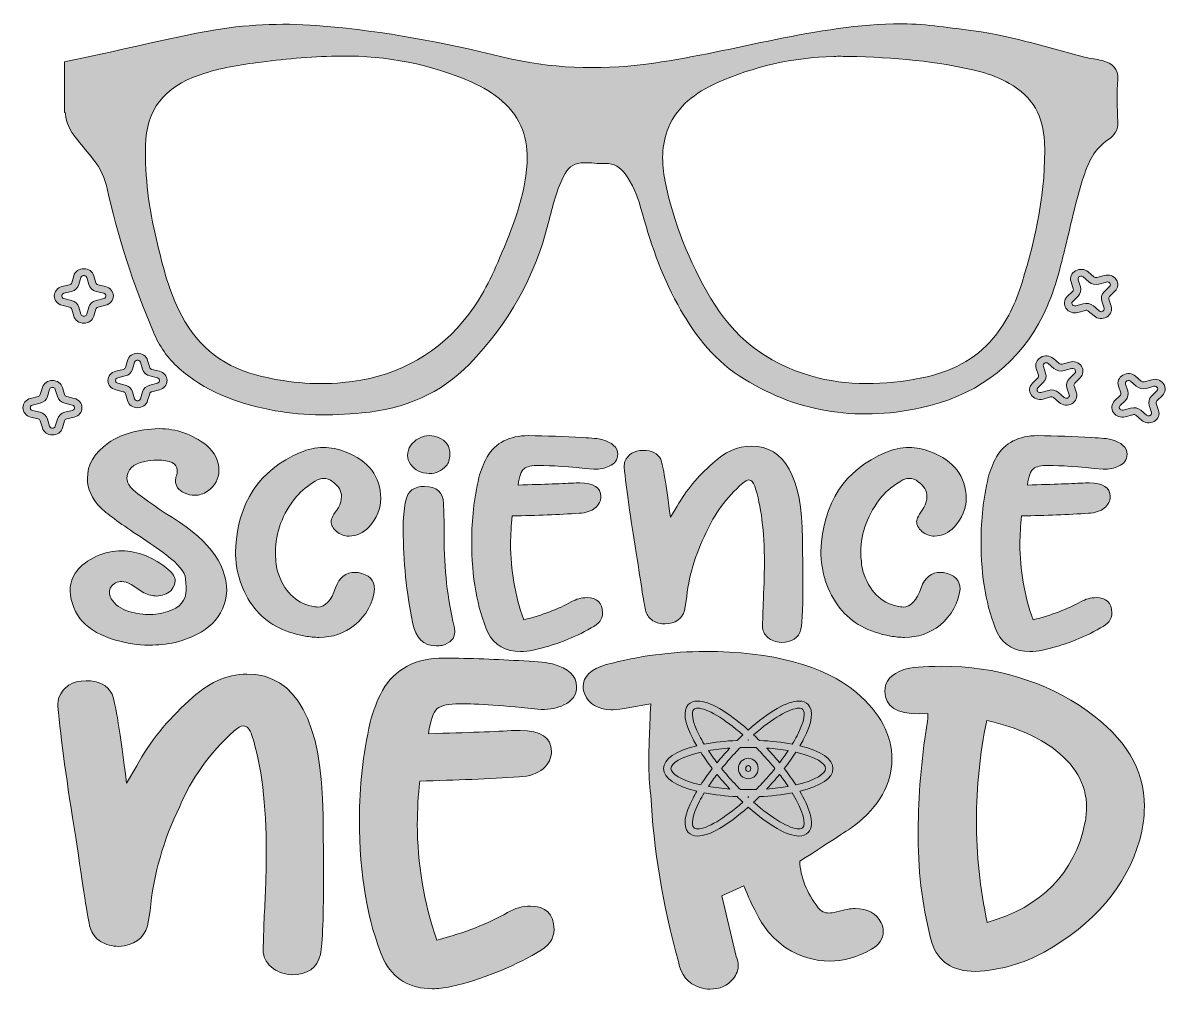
# Model space of a CAD drawing. Header units: inches. Extents: x 36 to 583, y -579 to -117.
import ezdxf

# ---------------------------------------------------------------- set-up
doc = ezdxf.new("R2010")
doc.units = ezdxf.units.IN
doc.header["$MEASUREMENT"] = 0
doc.layers.add('Layer 1', color=7, linetype='Continuous')

# ---------------------------------------------------------------- blocks, each defined once
blk = doc.blocks.new('block 3')
at = {"layer": 'Layer 1', "true_color": 0xed1c24}
h = blk.add_hatch(color=240, dxfattribs=at)
h.dxf.hatch_style = 2
edge = h.paths.add_edge_path()
edge.add_spline(control_points=[(231.73, -578.63), (220.96, -578.63), (213.21, -573.98), (208.48, -564.68), (200.81, -546.61), (196.98, -524.28), (196.98, -497.69), (196.98, -482.1), (198.69, -466.65), (202.12, -451.32), (203.42, -446.09), (205.38, -441.04), (207.99, -436.19), (213.87, -425.85), (223.65, -420.68), (237.36, -420.68), (250.09, -420.81), (262.81, -421.26), (275.54, -422.05), (282.55, -422.44), (287.12, -422.9), (289.25, -423.43), (296.91, -425.65), (300.75, -429.26), (300.75, -434.23), (300.75, -438.29), (298.71, -441.24), (294.63, -443.07), (291.69, -444.52), (288.1, -445.23), (283.86, -445.23), (266.08, -443.4), (253.1, -442.48), (244.95, -442.48), (239.72, -442.48), (236.14, -443.27), (234.18, -444.84), (232.22, -446.41), (230.83, -450.41), (230.02, -456.82), (248.62, -456.3), (262.33, -455.78), (271.14, -455.25), (271.14, -455.25), (273.83, -455.25), (273.83, -455.25), (283.62, -455.25), (288.59, -458.59), (288.76, -465.27), (288.76, -468.42), (287.41, -471.17), (284.72, -473.52), (282.03, -475.88), (278.23, -477.19), (273.34, -477.45), (258.98, -478.37), (243.15, -479.02), (225.86, -479.42), (225.04, -486.36), (224.63, -493.24), (224.63, -500.05), (224.63, -518.78), (227.73, -537.24), (233.94, -555.45), (247.31, -551.91), (258.57, -547.52), (267.71, -542.29), (271.3, -540.19), (274.97, -539.14), (278.72, -539.14), (286.06, -539.14), (289.81, -542.87), (289.98, -550.34), (289.98, -554.93), (287.29, -558.59), (281.9, -561.34), (269.34, -568.68), (255.63, -574.11), (240.79, -577.65), (237.52, -578.3), (234.5, -578.63), (231.73, -578.63)], knot_values=[0, 0, 0, 0, 1, 1, 1, 2, 2, 2, 3, 3, 3, 4, 4, 4, 5, 5, 5, 6, 6, 6, 7, 7, 7, 8, 8, 8, 9, 9, 9, 10, 10, 10, 11, 11, 11, 12, 12, 12, 13, 13, 13, 14, 14, 14, 15, 15, 15, 16, 16, 16, 17, 17, 17, 18, 18, 18, 19, 19, 19, 20, 20, 20, 21, 21, 21, 22, 22, 22, 23, 23, 23, 24, 24, 24, 25, 25, 25, 26, 26, 26, 27, 27, 27, 27], degree=3, periodic=1)
h = blk.add_hatch(color=240, dxfattribs=at)
h.dxf.hatch_style = 2
edge = h.paths.add_edge_path()
edge.add_spline(control_points=[(364.59, -578.83), (362.96, -578.83), (361.33, -578.56), (359.7, -578.04), (353.99, -576.21), (350.56, -572.08), (349.42, -565.66), (341.92, -538.42), (337.51, -511.9), (336.2, -486.1), (335.55, -480.86), (335.23, -475.69), (335.23, -470.58), (335.23, -465.47), (335.55, -456.1), (336.2, -442.48), (325.77, -444.45), (319.4, -445.43), (317.11, -445.43), (310.92, -445.17), (306.76, -442.68), (304.63, -437.96), (304.14, -436.78), (303.9, -435.61), (303.9, -434.43), (303.9, -429.45), (307.57, -425.91), (314.91, -423.82), (330.58, -419.63), (346.32, -417.53), (362.15, -417.53), (394.45, -417.53), (418.6, -424.08), (434.59, -437.18), (445.85, -446.74), (451.48, -457.41), (451.48, -469.2), (451.31, -480.99), (445.36, -491.47), (433.61, -500.64), (431.32, -502.34), (422.6, -508.04), (407.43, -517.73), (407.75, -525.33), (410.68, -532.72), (416.24, -539.93), (417.54, -541.63), (419.25, -542.48), (421.37, -542.48), (422.19, -542.48), (423.41, -542.29), (425.05, -541.89), (428.8, -540.85), (431.74, -540.32), (433.86, -540.32), (439.89, -540.32), (444.05, -542.61), (446.34, -547.2), (446.99, -548.51), (447.32, -549.82), (447.32, -551.13), (447.32, -554.93), (445.44, -557.8), (441.69, -559.77), (434.99, -563.57), (428.31, -565.47), (421.62, -565.47), (414.77, -565.47), (407.83, -563.37), (400.82, -559.18), (394.29, -554.46), (389.56, -548.83), (386.62, -542.29), (384.66, -538.88), (382.71, -534.62), (380.75, -529.51), (380.75, -529.51), (370.22, -534.23), (370.22, -534.23), (370.22, -534.23), (377.08, -563.3), (377.08, -563.3), (377.73, -564.88), (378.05, -566.19), (378.05, -567.24), (378.05, -569.72), (377.24, -571.95), (375.61, -573.91), (372.83, -577.19), (369.16, -578.83), (364.59, -578.83)], knot_values=[0, 0, 0, 0, 1, 1, 1, 2, 2, 2, 3, 3, 3, 4, 4, 4, 5, 5, 5, 6, 6, 6, 7, 7, 7, 8, 8, 8, 9, 9, 9, 10, 10, 10, 11, 11, 11, 12, 12, 12, 13, 13, 13, 14, 14, 14, 15, 15, 15, 16, 16, 16, 17, 17, 17, 18, 18, 18, 19, 19, 19, 20, 20, 20, 21, 21, 21, 22, 22, 22, 23, 23, 23, 24, 24, 24, 25, 25, 25, 26, 26, 26, 27, 27, 27, 28, 28, 28, 29, 29, 29, 30, 30, 30, 30], degree=3, periodic=1)
h = blk.add_hatch(color=240, dxfattribs=at)
h.dxf.hatch_style = 2
edge = h.paths.add_edge_path()
edge.add_spline(control_points=[(491.37, -570.38), (480.44, -570.38), (473.5, -565.8), (470.57, -556.63), (466.32, -541.57), (464.12, -524.74), (463.96, -506.14), (463.96, -489.5), (465.18, -472.8), (467.63, -456.04), (468.28, -453.42), (468.61, -450.47), (468.61, -447.2), (468.61, -447.2), (464.69, -447.39), (464.69, -447.39), (453.76, -447.39), (448.22, -443.79), (448.05, -436.59), (448.05, -431.74), (451.07, -428.27), (457.11, -426.18), (460.2, -425.13), (466.24, -424.61), (475.22, -424.61), (501.32, -424.61), (524.49, -431.68), (544.72, -445.82), (563, -458.66), (572.13, -473.92), (572.13, -491.6), (572.13, -496.71), (571.4, -502.01), (569.93, -507.51), (563.24, -530.04), (547.98, -547.92), (524.16, -561.15), (514.38, -566.65), (503.44, -569.72), (491.37, -570.38)], knot_values=[0, 0, 0, 0, 1, 1, 1, 2, 2, 2, 3, 3, 3, 4, 4, 4, 5, 5, 5, 6, 6, 6, 7, 7, 7, 8, 8, 8, 9, 9, 9, 10, 10, 10, 11, 11, 11, 12, 12, 12, 13, 13, 13, 13], degree=3, periodic=1)
edge = h.paths.add_edge_path()
edge.add_spline(control_points=[(497, -547), (523.1, -539.41), (538.69, -523.56), (543.74, -499.46), (544.23, -496.84), (544.48, -494.35), (544.48, -491.99), (544.48, -480.86), (538.93, -471.3), (527.84, -463.31), (519.51, -457.41), (509.15, -453.16), (496.75, -450.54), (493.49, -466.39), (491.86, -482.3), (491.86, -498.28), (491.86, -514.52), (493.57, -530.76), (497, -547)], knot_values=[0, 0, 0, 0, 1, 1, 1, 2, 2, 2, 3, 3, 3, 4, 4, 4, 5, 5, 5, 6, 6, 6, 6], degree=3, periodic=1)
h = blk.add_hatch(color=240, dxfattribs=at)
h.dxf.hatch_style = 2
edge = h.paths.add_edge_path()
edge.add_spline(control_points=[(164.43, -571.95), (160.52, -571.69), (157.29, -570.45), (154.77, -568.22), (152.23, -565.99), (150.97, -563.3), (150.97, -560.16), (150.97, -560.16), (151.46, -543.66), (151.46, -543.66), (152.11, -533.58), (152.44, -523.56), (152.44, -513.6), (152.44, -490.55), (150.15, -471.89), (145.59, -457.61), (144.61, -454.6), (143.22, -453.09), (141.43, -453.09), (140.28, -453.09), (138.81, -453.88), (137.02, -455.45), (125.27, -466.19), (116.62, -478.24), (111.08, -491.6), (103.25, -507.58), (98.51, -524.21), (96.88, -541.5), (96.88, -541.5), (95.66, -548.57), (95.66, -548.57), (93.86, -554.73), (89.3, -558), (81.95, -558.39), (78.69, -558.39), (75.79, -557.61), (73.27, -556.04), (70.73, -554.46), (69.06, -552.24), (68.25, -549.36), (67.11, -544.77), (64.82, -530.43), (61.39, -506.33), (57.15, -480.53), (54.3, -459.64), (52.83, -443.66), (52.83, -441.96), (52.99, -440.59), (53.32, -439.54), (55.44, -434.3), (59.76, -431.61), (66.29, -431.48), (72.32, -431.48), (76.49, -433.64), (78.77, -437.96), (80.4, -442.29), (82.69, -456.43), (85.62, -480.4), (85.62, -480.4), (90.52, -472.15), (90.52, -472.15), (96.72, -460.75), (105.04, -450.41), (115.48, -441.11), (124.29, -432.59), (133.51, -428.34), (143.14, -428.34), (166.96, -428.34), (179.12, -450.87), (179.6, -495.92), (179.6, -495.92), (179.85, -522.44), (179.85, -522.44), (179.85, -543.66), (179.36, -556.96), (178.38, -562.33), (176.75, -568.74), (172.1, -571.95), (164.43, -571.95)], knot_values=[0, 0, 0, 0, 1, 1, 1, 2, 2, 2, 3, 3, 3, 4, 4, 4, 5, 5, 5, 6, 6, 6, 7, 7, 7, 8, 8, 8, 9, 9, 9, 10, 10, 10, 11, 11, 11, 12, 12, 12, 13, 13, 13, 14, 14, 14, 15, 15, 15, 16, 16, 16, 17, 17, 17, 18, 18, 18, 19, 19, 19, 20, 20, 20, 21, 21, 21, 22, 22, 22, 23, 23, 23, 24, 24, 24, 25, 25, 25, 26, 26, 26, 26], degree=3, periodic=1)
at = {"layer": 'Layer 1', "lineweight": 0}
for points, knots in [([(231.73, -578.63), (220.96, -578.63), (213.21, -573.98), (208.48, -564.68), (200.81, -546.61), (196.98, -524.28), (196.98, -497.69), (196.98, -482.1), (198.69, -466.65), (202.12, -451.32), (203.42, -446.09), (205.38, -441.04), (207.99, -436.19), (213.87, -425.85), (223.65, -420.68), (237.36, -420.68), (250.09, -420.81), (262.81, -421.26), (275.54, -422.05), (282.55, -422.44), (287.12, -422.9), (289.25, -423.43), (296.91, -425.65), (300.75, -429.26), (300.75, -434.23), (300.75, -438.29), (298.71, -441.24), (294.63, -443.07), (291.69, -444.52), (288.1, -445.23), (283.86, -445.23), (266.08, -443.4), (253.1, -442.48), (244.95, -442.48), (239.72, -442.48), (236.14, -443.27), (234.18, -444.84), (232.22, -446.41), (230.83, -450.41), (230.02, -456.82), (248.62, -456.3), (262.33, -455.78), (271.14, -455.25), (271.14, -455.25), (273.83, -455.25), (273.83, -455.25), (283.62, -455.25), (288.59, -458.59), (288.76, -465.27), (288.76, -468.42), (287.41, -471.17), (284.72, -473.52), (282.03, -475.88), (278.23, -477.19), (273.34, -477.45), (258.98, -478.37), (243.15, -479.02), (225.86, -479.42), (225.04, -486.36), (224.63, -493.24), (224.63, -500.05), (224.63, -518.78), (227.73, -537.24), (233.94, -555.45), (247.31, -551.91), (258.57, -547.52), (267.71, -542.29), (271.3, -540.19), (274.97, -539.14), (278.72, -539.14), (286.06, -539.14), (289.81, -542.87), (289.98, -550.34), (289.98, -554.93), (287.29, -558.59), (281.9, -561.34), (269.34, -568.68), (255.63, -574.11), (240.79, -577.65), (237.52, -578.3), (234.5, -578.63), (231.73, -578.63)], [0, 0, 0, 0, 1, 1, 1, 2, 2, 2, 3, 3, 3, 4, 4, 4, 5, 5, 5, 6, 6, 6, 7, 7, 7, 8, 8, 8, 9, 9, 9, 10, 10, 10, 11, 11, 11, 12, 12, 12, 13, 13, 13, 14, 14, 14, 15, 15, 15, 16, 16, 16, 17, 17, 17, 18, 18, 18, 19, 19, 19, 20, 20, 20, 21, 21, 21, 22, 22, 22, 23, 23, 23, 24, 24, 24, 25, 25, 25, 26, 26, 26, 27, 27, 27, 27]), ([(364.59, -578.83), (362.96, -578.83), (361.33, -578.56), (359.7, -578.04), (353.99, -576.21), (350.56, -572.08), (349.42, -565.66), (341.92, -538.42), (337.51, -511.9), (336.2, -486.1), (335.55, -480.86), (335.23, -475.69), (335.23, -470.58), (335.23, -465.47), (335.55, -456.1), (336.2, -442.48), (325.77, -444.45), (319.4, -445.43), (317.11, -445.43), (310.92, -445.17), (306.76, -442.68), (304.63, -437.96), (304.14, -436.78), (303.9, -435.61), (303.9, -434.43), (303.9, -429.45), (307.57, -425.91), (314.91, -423.82), (330.58, -419.63), (346.32, -417.53), (362.15, -417.53), (394.45, -417.53), (418.6, -424.08), (434.59, -437.18), (445.85, -446.74), (451.48, -457.41), (451.48, -469.2), (451.31, -480.99), (445.36, -491.47), (433.61, -500.64), (431.32, -502.34), (422.6, -508.04), (407.43, -517.73), (407.75, -525.33), (410.68, -532.72), (416.24, -539.93), (417.54, -541.63), (419.25, -542.48), (421.37, -542.48), (422.19, -542.48), (423.41, -542.29), (425.05, -541.89), (428.8, -540.85), (431.74, -540.32), (433.86, -540.32), (439.89, -540.32), (444.05, -542.61), (446.34, -547.2), (446.99, -548.51), (447.32, -549.82), (447.32, -551.13), (447.32, -554.93), (445.44, -557.8), (441.69, -559.77), (434.99, -563.57), (428.31, -565.47), (421.62, -565.47), (414.77, -565.47), (407.83, -563.37), (400.82, -559.18), (394.29, -554.46), (389.56, -548.83), (386.62, -542.29), (384.66, -538.88), (382.71, -534.62), (380.75, -529.51), (380.75, -529.51), (370.22, -534.23), (370.22, -534.23), (370.22, -534.23), (377.08, -563.3), (377.08, -563.3), (377.73, -564.88), (378.05, -566.19), (378.05, -567.24), (378.05, -569.72), (377.24, -571.95), (375.61, -573.91), (372.83, -577.19), (369.16, -578.83), (364.59, -578.83)], [0, 0, 0, 0, 1, 1, 1, 2, 2, 2, 3, 3, 3, 4, 4, 4, 5, 5, 5, 6, 6, 6, 7, 7, 7, 8, 8, 8, 9, 9, 9, 10, 10, 10, 11, 11, 11, 12, 12, 12, 13, 13, 13, 14, 14, 14, 15, 15, 15, 16, 16, 16, 17, 17, 17, 18, 18, 18, 19, 19, 19, 20, 20, 20, 21, 21, 21, 22, 22, 22, 23, 23, 23, 24, 24, 24, 25, 25, 25, 26, 26, 26, 27, 27, 27, 28, 28, 28, 29, 29, 29, 30, 30, 30, 30]), ([(491.37, -570.38), (480.44, -570.38), (473.5, -565.8), (470.57, -556.63), (466.32, -541.57), (464.12, -524.74), (463.96, -506.14), (463.96, -489.5), (465.18, -472.8), (467.63, -456.04), (468.28, -453.42), (468.61, -450.47), (468.61, -447.2), (468.61, -447.2), (464.69, -447.39), (464.69, -447.39), (453.76, -447.39), (448.22, -443.79), (448.05, -436.59), (448.05, -431.74), (451.07, -428.27), (457.11, -426.18), (460.2, -425.13), (466.24, -424.61), (475.22, -424.61), (501.32, -424.61), (524.49, -431.68), (544.72, -445.82), (563, -458.66), (572.13, -473.92), (572.13, -491.6), (572.13, -496.71), (571.4, -502.01), (569.93, -507.51), (563.24, -530.04), (547.98, -547.92), (524.16, -561.15), (514.38, -566.65), (503.44, -569.72), (491.37, -570.38)], [0, 0, 0, 0, 1, 1, 1, 2, 2, 2, 3, 3, 3, 4, 4, 4, 5, 5, 5, 6, 6, 6, 7, 7, 7, 8, 8, 8, 9, 9, 9, 10, 10, 10, 11, 11, 11, 12, 12, 12, 13, 13, 13, 13]), ([(164.43, -571.95), (160.52, -571.69), (157.29, -570.45), (154.77, -568.22), (152.23, -565.99), (150.97, -563.3), (150.97, -560.16), (150.97, -560.16), (151.46, -543.66), (151.46, -543.66), (152.11, -533.58), (152.44, -523.56), (152.44, -513.6), (152.44, -490.55), (150.15, -471.89), (145.59, -457.61), (144.61, -454.6), (143.22, -453.09), (141.43, -453.09), (140.28, -453.09), (138.81, -453.88), (137.02, -455.45), (125.27, -466.19), (116.62, -478.24), (111.08, -491.6), (103.25, -507.58), (98.51, -524.21), (96.88, -541.5), (96.88, -541.5), (95.66, -548.57), (95.66, -548.57), (93.86, -554.73), (89.3, -558), (81.95, -558.39), (78.69, -558.39), (75.79, -557.61), (73.27, -556.04), (70.73, -554.46), (69.06, -552.24), (68.25, -549.36), (67.11, -544.77), (64.82, -530.43), (61.39, -506.33), (57.15, -480.53), (54.3, -459.64), (52.83, -443.66), (52.83, -441.96), (52.99, -440.59), (53.32, -439.54), (55.44, -434.3), (59.76, -431.61), (66.29, -431.48), (72.32, -431.48), (76.49, -433.64), (78.77, -437.96), (80.4, -442.29), (82.69, -456.43), (85.62, -480.4), (85.62, -480.4), (90.52, -472.15), (90.52, -472.15), (96.72, -460.75), (105.04, -450.41), (115.48, -441.11), (124.29, -432.59), (133.51, -428.34), (143.14, -428.34), (166.96, -428.34), (179.12, -450.87), (179.6, -495.92), (179.6, -495.92), (179.85, -522.44), (179.85, -522.44), (179.85, -543.66), (179.36, -556.96), (178.38, -562.33), (176.75, -568.74), (172.1, -571.95), (164.43, -571.95)], [0, 0, 0, 0, 1, 1, 1, 2, 2, 2, 3, 3, 3, 4, 4, 4, 5, 5, 5, 6, 6, 6, 7, 7, 7, 8, 8, 8, 9, 9, 9, 10, 10, 10, 11, 11, 11, 12, 12, 12, 13, 13, 13, 14, 14, 14, 15, 15, 15, 16, 16, 16, 17, 17, 17, 18, 18, 18, 19, 19, 19, 20, 20, 20, 21, 21, 21, 22, 22, 22, 23, 23, 23, 24, 24, 24, 25, 25, 25, 26, 26, 26, 26]), ([(497, -547), (523.1, -539.41), (538.69, -523.56), (543.74, -499.46), (544.23, -496.84), (544.48, -494.35), (544.48, -491.99), (544.48, -480.86), (538.93, -471.3), (527.84, -463.31), (519.51, -457.41), (509.15, -453.16), (496.75, -450.54), (493.49, -466.39), (491.86, -482.3), (491.86, -498.28), (491.86, -514.52), (493.57, -530.76), (497, -547)], [0, 0, 0, 0, 1, 1, 1, 2, 2, 2, 3, 3, 3, 4, 4, 4, 5, 5, 5, 6, 6, 6, 6])]:
    blk.add_open_spline(points, degree=3, knots=knots, dxfattribs=at)
blk = doc.blocks.new('block 4')
at = {"layer": 'Layer 1', "true_color": 0x231f20}
h = blk.add_hatch(color=250, dxfattribs=at)
h.dxf.hatch_style = 2
edge = h.paths.add_edge_path()
edge.add_spline(control_points=[(96.39, -414.51), (91.01, -414.51), (85.69, -413.7), (80.42, -412.07), (66.6, -408.14), (59.35, -400.27), (58.69, -388.46), (58.69, -381.45), (62.92, -375.97), (71.37, -372.04), (75.32, -370.32), (79.32, -369.47), (83.39, -369.47), (90.96, -369.47), (98.41, -372.47), (105.77, -378.45), (107.85, -380.25), (108.9, -382.04), (108.9, -383.84), (108.9, -385.3), (108.24, -386.79), (106.92, -388.33), (104.95, -390.13), (102.64, -391.03), (100.01, -391.03), (98.14, -391.03), (96.11, -390.51), (93.92, -389.49), (93.92, -389.49), (87.83, -385.51), (87.83, -385.51), (86.07, -384.57), (84.59, -384.1), (83.39, -384.1), (82.4, -384.1), (81.41, -384.31), (80.42, -384.74), (78.45, -385.94), (77.46, -387.39), (77.46, -389.1), (77.46, -389.87), (77.57, -390.56), (77.79, -391.16), (79.21, -394.32), (81.74, -396.57), (85.36, -397.89), (88.98, -399.22), (92.55, -399.88), (96.06, -399.88), (99.24, -399.88), (102.37, -399.41), (105.44, -398.47), (111.25, -396.59), (114.16, -393.12), (114.16, -388.08), (114.16, -387.65), (114.05, -385.87), (113.83, -382.75), (113.61, -379.63), (110.54, -375.84), (104.62, -371.4), (100.56, -368.4), (96.39, -365.49), (92.11, -362.67), (83.55, -357.11), (77.3, -352.53), (73.34, -348.94), (69.07, -344.49), (66.92, -339.83), (66.92, -334.95), (66.92, -328.36), (70.27, -322.68), (76.97, -317.89), (82.78, -313.69), (90.9, -311.43), (101.32, -311.08), (109.45, -311.08), (116.96, -313.74), (123.88, -319.04), (127.82, -322.46), (129.8, -326.44), (129.8, -330.97), (129.8, -335.08), (127.99, -338.42), (124.37, -340.98), (122.39, -342.27), (120.36, -342.91), (118.28, -342.91), (116.52, -342.91), (114.82, -342.52), (113.17, -341.75), (110.43, -340.39), (109.06, -338.46), (109.06, -335.98), (109.06, -335.3), (109.2, -334.5), (109.47, -333.61), (109.75, -332.71), (109.88, -331.83), (109.88, -330.97), (109.88, -327.72), (106.65, -326.1), (100.17, -326.1), (98.3, -326.1), (96.39, -326.31), (94.41, -326.74), (88.71, -327.94), (85.85, -330.68), (85.85, -334.95), (85.85, -336.67), (86.89, -338.5), (88.98, -340.47), (91.06, -342.44), (96.11, -346.07), (104.12, -351.38), (123.76, -362.84), (133.58, -375.24), (133.58, -388.59), (132.6, -401.08), (124.37, -409.29), (108.9, -413.23), (104.83, -414.08), (100.67, -414.51), (96.39, -414.51)], knot_values=[0, 0, 0, 0, 1, 1, 1, 2, 2, 2, 3, 3, 3, 4, 4, 4, 5, 5, 5, 6, 6, 6, 7, 7, 7, 8, 8, 8, 9, 9, 9, 10, 10, 10, 11, 11, 11, 12, 12, 12, 13, 13, 13, 14, 14, 14, 15, 15, 15, 16, 16, 16, 17, 17, 17, 18, 18, 18, 19, 19, 19, 20, 20, 20, 21, 21, 21, 22, 22, 22, 23, 23, 23, 24, 24, 24, 25, 25, 25, 26, 26, 26, 27, 27, 27, 28, 28, 28, 29, 29, 29, 30, 30, 30, 31, 31, 31, 32, 32, 32, 33, 33, 33, 34, 34, 34, 35, 35, 35, 36, 36, 36, 37, 37, 37, 38, 38, 38, 39, 39, 39, 40, 40, 40, 41, 41, 41, 41], degree=3, periodic=1)
h = blk.add_hatch(color=250, dxfattribs=at)
h.dxf.hatch_style = 2
edge = h.paths.add_edge_path()
edge.add_spline(control_points=[(233.66, -414.9), (227.62, -414.9), (223.84, -411.13), (222.3, -403.6), (219.44, -389.4), (217.96, -374.6), (217.86, -359.21), (217.86, -348.51), (219.23, -342.22), (221.97, -340.34), (223.73, -339.23), (225.76, -338.67), (228.06, -338.67), (233.99, -338.76), (237, -341.45), (237.11, -346.76), (237.33, -350.95), (237.44, -355.23), (237.44, -359.59), (237.44, -359.59), (237.44, -362.67), (237.44, -362.67), (237.44, -378.15), (239.03, -392.44), (242.21, -405.53), (242.43, -406.47), (242.54, -407.32), (242.54, -408.09), (242.54, -411.34), (240.51, -413.53), (236.45, -414.64), (235.47, -414.81), (234.53, -414.9), (233.66, -414.9)], knot_values=[0, 0, 0, 0, 1, 1, 1, 2, 2, 2, 3, 3, 3, 4, 4, 4, 5, 5, 5, 6, 6, 6, 7, 7, 7, 8, 8, 8, 9, 9, 9, 10, 10, 10, 11, 11, 11, 11], degree=3, periodic=1)
edge = h.paths.add_edge_path()
edge.add_spline(control_points=[(230.36, -332.51), (226.52, -332.43), (223.51, -330.93), (221.31, -328.02), (220.43, -326.66), (220, -325.29), (220, -323.92), (220, -320.41), (221.8, -317.67), (225.43, -315.71), (227.07, -314.85), (228.77, -314.42), (230.53, -314.42), (231.95, -314.42), (233.38, -314.72), (234.81, -315.32), (238.43, -316.78), (240.24, -319.47), (240.24, -323.4), (240.13, -325.8), (239.52, -327.6), (238.43, -328.79), (236.23, -331.27), (233.54, -332.51), (230.36, -332.51)], knot_values=[0, 0, 0, 0, 1, 1, 1, 2, 2, 2, 3, 3, 3, 4, 4, 4, 5, 5, 5, 6, 6, 6, 7, 7, 7, 8, 8, 8, 8], degree=3, periodic=1)
h = blk.add_hatch(color=250, dxfattribs=at)
h.dxf.hatch_style = 2
edge = h.paths.add_edge_path()
edge.add_spline(control_points=[(273.98, -417.59), (266.74, -417.59), (261.53, -414.55), (258.35, -408.48), (253.19, -396.67), (250.61, -382.09), (250.61, -364.72), (250.61, -354.54), (251.76, -344.45), (254.07, -334.44), (254.95, -331.02), (256.26, -327.72), (258.02, -324.56), (261.97, -317.8), (268.55, -314.42), (277.77, -314.42), (286.33, -314.51), (294.89, -314.81), (303.45, -315.32), (308.16, -315.58), (311.23, -315.88), (312.66, -316.22), (317.82, -317.67), (320.4, -320.02), (320.4, -323.28), (320.4, -325.93), (319.03, -327.85), (316.29, -329.05), (314.31, -329.99), (311.89, -330.46), (309.04, -330.46), (297.08, -329.26), (288.36, -328.66), (282.87, -328.66), (279.36, -328.66), (276.95, -329.18), (275.63, -330.2), (274.31, -331.23), (273.38, -333.84), (272.83, -338.03), (285.34, -337.69), (294.56, -337.35), (300.48, -337), (300.48, -337), (302.29, -337), (302.29, -337), (308.88, -337), (312.22, -339.19), (312.33, -343.55), (312.33, -345.6), (311.43, -347.4), (309.62, -348.94), (307.81, -350.48), (305.26, -351.33), (301.97, -351.51), (292.31, -352.1), (281.66, -352.53), (270.03, -352.79), (269.48, -357.32), (269.21, -361.81), (269.21, -366.26), (269.21, -378.5), (271.29, -390.56), (275.47, -402.45), (284.46, -400.14), (292.03, -397.27), (298.18, -393.85), (300.59, -392.48), (303.06, -391.8), (305.58, -391.8), (310.52, -391.8), (313.05, -394.23), (313.16, -399.11), (313.16, -402.11), (311.35, -404.5), (307.73, -406.3), (299.27, -411.09), (290.06, -414.64), (280.07, -416.95), (277.88, -417.38), (275.85, -417.59), (273.98, -417.59)], knot_values=[0, 0, 0, 0, 1, 1, 1, 2, 2, 2, 3, 3, 3, 4, 4, 4, 5, 5, 5, 6, 6, 6, 7, 7, 7, 8, 8, 8, 9, 9, 9, 10, 10, 10, 11, 11, 11, 12, 12, 12, 13, 13, 13, 14, 14, 14, 15, 15, 15, 16, 16, 16, 17, 17, 17, 18, 18, 18, 19, 19, 19, 20, 20, 20, 21, 21, 21, 22, 22, 22, 23, 23, 23, 24, 24, 24, 25, 25, 25, 26, 26, 26, 27, 27, 27, 27], degree=3, periodic=1)
h = blk.add_hatch(color=250, dxfattribs=at)
h.dxf.hatch_style = 2
edge = h.paths.add_edge_path()
edge.add_spline(control_points=[(517.41, -417.59), (510.17, -417.59), (504.96, -414.55), (501.78, -408.48), (496.62, -396.67), (494.04, -382.09), (494.04, -364.72), (494.04, -354.54), (495.19, -344.45), (497.5, -334.44), (498.38, -331.02), (499.69, -327.72), (501.45, -324.56), (505.4, -317.8), (511.98, -314.42), (521.2, -314.42), (529.76, -314.51), (538.32, -314.81), (546.88, -315.32), (551.59, -315.58), (554.66, -315.88), (556.09, -316.22), (561.25, -317.67), (563.83, -320.02), (563.83, -323.28), (563.83, -325.93), (562.46, -327.85), (559.72, -329.05), (557.74, -329.99), (555.32, -330.46), (552.47, -330.46), (540.51, -329.26), (531.79, -328.66), (526.3, -328.66), (522.79, -328.66), (520.38, -329.18), (519.06, -330.2), (517.74, -331.23), (516.81, -333.84), (516.26, -338.03), (528.77, -337.69), (537.99, -337.35), (543.91, -337), (543.91, -337), (545.73, -337), (545.73, -337), (552.31, -337), (555.65, -339.19), (555.76, -343.55), (555.76, -345.6), (554.86, -347.4), (553.05, -348.94), (551.24, -350.48), (548.69, -351.33), (545.4, -351.51), (535.74, -352.1), (525.09, -352.53), (513.46, -352.79), (512.91, -357.32), (512.64, -361.81), (512.64, -366.26), (512.64, -378.5), (514.72, -390.56), (518.9, -402.45), (527.89, -400.14), (535.46, -397.27), (541.61, -393.85), (544.02, -392.48), (546.49, -391.8), (549.01, -391.8), (553.95, -391.8), (556.48, -394.23), (556.59, -399.11), (556.59, -402.11), (554.78, -404.5), (551.16, -406.3), (542.71, -411.09), (533.49, -414.64), (523.5, -416.95), (521.31, -417.38), (519.28, -417.59), (517.41, -417.59)], knot_values=[0, 0, 0, 0, 1, 1, 1, 2, 2, 2, 3, 3, 3, 4, 4, 4, 5, 5, 5, 6, 6, 6, 7, 7, 7, 8, 8, 8, 9, 9, 9, 10, 10, 10, 11, 11, 11, 12, 12, 12, 13, 13, 13, 14, 14, 14, 15, 15, 15, 16, 16, 16, 17, 17, 17, 18, 18, 18, 19, 19, 19, 20, 20, 20, 21, 21, 21, 22, 22, 22, 23, 23, 23, 24, 24, 24, 25, 25, 25, 26, 26, 26, 27, 27, 27, 27], degree=3, periodic=1)
h = blk.add_hatch(color=250, dxfattribs=at)
h.dxf.hatch_style = 2
edge = h.paths.add_edge_path()
edge.add_spline(control_points=[(177.7, -410.79), (175.5, -410.79), (173.25, -410.58), (170.95, -410.15), (160.52, -408.35), (152.46, -403.9), (146.75, -396.8), (140.72, -388.76), (137.7, -379.69), (137.7, -369.6), (138.69, -346.5), (149, -330.81), (168.64, -322.5), (172.27, -320.88), (175.99, -320.07), (179.84, -320.07), (183.24, -320.07), (186.69, -320.75), (190.2, -322.12), (201.4, -326.48), (207.05, -333.93), (207.16, -344.45), (207.16, -349.24), (205.29, -353.77), (201.56, -358.05), (198.71, -360.96), (195.53, -362.41), (192.02, -362.41), (189.71, -362.41), (187.71, -361.66), (186.01, -360.17), (184.31, -358.67), (183.46, -357.11), (183.46, -355.48), (183.46, -354.2), (184.61, -351.98), (186.91, -348.81), (187.9, -346.93), (188.39, -345.18), (188.39, -343.55), (188.39, -340.81), (187.02, -338.46), (184.28, -336.49), (182.85, -335.38), (181.37, -334.82), (179.84, -334.82), (178.52, -334.82), (177.2, -335.25), (175.88, -336.11), (172.37, -338.25), (169.36, -340.73), (166.83, -343.55), (160.14, -351.85), (156.79, -360.66), (156.79, -369.98), (156.79, -373.06), (157.12, -376.14), (157.78, -379.22), (160.85, -388.63), (166.34, -394.19), (174.24, -395.9), (175.23, -396.16), (176.16, -396.29), (177.04, -396.29), (180.66, -396.29), (183.51, -393.21), (185.6, -387.05), (187.35, -382.17), (190.48, -379.74), (194.98, -379.74), (194.98, -379.74), (196.29, -379.86), (196.29, -379.86), (201.56, -380.81), (204.2, -383.41), (204.2, -387.69), (203.54, -394.36), (200.35, -400.14), (194.65, -405.01), (189.71, -408.86), (184.06, -410.79), (177.7, -410.79)], knot_values=[0, 0, 0, 0, 1, 1, 1, 2, 2, 2, 3, 3, 3, 4, 4, 4, 5, 5, 5, 6, 6, 6, 7, 7, 7, 8, 8, 8, 9, 9, 9, 10, 10, 10, 11, 11, 11, 12, 12, 12, 13, 13, 13, 14, 14, 14, 15, 15, 15, 16, 16, 16, 17, 17, 17, 18, 18, 18, 19, 19, 19, 20, 20, 20, 21, 21, 21, 22, 22, 22, 23, 23, 23, 24, 24, 24, 25, 25, 25, 26, 26, 26, 27, 27, 27, 27], degree=3, periodic=1)
h = blk.add_hatch(color=250, dxfattribs=at)
h.dxf.hatch_style = 2
edge = h.paths.add_edge_path()
edge.add_spline(control_points=[(398.58, -413.23), (395.95, -413.06), (393.78, -412.24), (392.08, -410.79), (390.38, -409.33), (389.53, -407.58), (389.53, -405.53), (389.53, -405.53), (389.86, -394.75), (389.86, -394.75), (390.29, -388.16), (390.51, -381.62), (390.51, -375.12), (390.51, -360.06), (388.98, -347.87), (385.9, -338.54), (385.25, -336.58), (384.31, -335.59), (383.11, -335.59), (382.34, -335.59), (381.35, -336.11), (380.14, -337.13), (372.24, -344.15), (366.43, -352.02), (362.7, -360.74), (357.43, -371.18), (354.25, -382.04), (353.15, -393.34), (353.15, -393.34), (352.33, -397.96), (352.33, -397.96), (351.12, -401.98), (348.05, -404.11), (343.11, -404.37), (340.91, -404.37), (338.97, -403.86), (337.27, -402.83), (335.57, -401.81), (334.44, -400.35), (333.89, -398.47), (333.13, -395.48), (331.59, -386.11), (329.29, -370.37), (326.43, -353.52), (324.51, -339.87), (323.52, -329.44), (323.52, -328.33), (323.63, -327.43), (323.85, -326.74), (325.28, -323.32), (328.19, -321.57), (332.58, -321.48), (336.63, -321.48), (339.43, -322.89), (340.97, -325.71), (342.07, -328.54), (343.6, -337.78), (345.58, -353.43), (345.58, -353.43), (348.87, -348.04), (348.87, -348.04), (353.04, -340.6), (358.64, -333.84), (365.66, -327.77), (371.58, -322.21), (377.78, -319.43), (384.26, -319.43), (400.28, -319.43), (408.45, -334.14), (408.78, -363.57), (408.78, -363.57), (408.95, -380.89), (408.95, -380.89), (408.95, -394.75), (408.62, -403.43), (407.96, -406.94), (406.86, -411.13), (403.74, -413.23), (398.58, -413.23)], knot_values=[0, 0, 0, 0, 1, 1, 1, 2, 2, 2, 3, 3, 3, 4, 4, 4, 5, 5, 5, 6, 6, 6, 7, 7, 7, 8, 8, 8, 9, 9, 9, 10, 10, 10, 11, 11, 11, 12, 12, 12, 13, 13, 13, 14, 14, 14, 15, 15, 15, 16, 16, 16, 17, 17, 17, 18, 18, 18, 19, 19, 19, 20, 20, 20, 21, 21, 21, 22, 22, 22, 23, 23, 23, 24, 24, 24, 25, 25, 25, 26, 26, 26, 26], degree=3, periodic=1)
h = blk.add_hatch(color=250, dxfattribs=at)
h.dxf.hatch_style = 2
edge = h.paths.add_edge_path()
edge.add_spline(control_points=[(457.5, -410.79), (455.3, -410.79), (453.06, -410.58), (450.75, -410.15), (440.33, -408.35), (432.26, -403.9), (426.56, -396.8), (420.52, -388.76), (417.5, -379.69), (417.5, -369.6), (418.49, -346.5), (428.8, -330.81), (448.45, -322.5), (452.07, -320.88), (455.8, -320.07), (459.64, -320.07), (463.04, -320.07), (466.5, -320.75), (470.01, -322.12), (481.2, -326.48), (486.85, -333.93), (486.96, -344.45), (486.96, -349.24), (485.1, -353.77), (481.37, -358.05), (478.51, -360.96), (475.33, -362.41), (471.82, -362.41), (469.52, -362.41), (467.51, -361.66), (465.81, -360.17), (464.11, -358.67), (463.26, -357.11), (463.26, -355.48), (463.26, -354.2), (464.41, -351.98), (466.72, -348.81), (467.71, -346.93), (468.2, -345.18), (468.2, -343.55), (468.2, -340.81), (466.83, -338.46), (464.08, -336.49), (462.66, -335.38), (461.18, -334.82), (459.64, -334.82), (458.32, -334.82), (457.01, -335.25), (455.69, -336.11), (452.18, -338.25), (449.16, -340.73), (446.64, -343.55), (439.94, -351.85), (436.6, -360.66), (436.6, -369.98), (436.6, -373.06), (436.93, -376.14), (437.58, -379.22), (440.66, -388.63), (446.14, -394.19), (454.05, -395.9), (455.03, -396.16), (455.96, -396.29), (456.84, -396.29), (460.46, -396.29), (463.31, -393.21), (465.4, -387.05), (467.16, -382.17), (470.28, -379.74), (474.78, -379.74), (474.78, -379.74), (476.1, -379.86), (476.1, -379.86), (481.37, -380.81), (484, -383.41), (484, -387.69), (483.34, -394.36), (480.16, -400.14), (474.45, -405.01), (469.52, -408.86), (463.86, -410.79), (457.5, -410.79)], knot_values=[0, 0, 0, 0, 1, 1, 1, 2, 2, 2, 3, 3, 3, 4, 4, 4, 5, 5, 5, 6, 6, 6, 7, 7, 7, 8, 8, 8, 9, 9, 9, 10, 10, 10, 11, 11, 11, 12, 12, 12, 13, 13, 13, 14, 14, 14, 15, 15, 15, 16, 16, 16, 17, 17, 17, 18, 18, 18, 19, 19, 19, 20, 20, 20, 21, 21, 21, 22, 22, 22, 23, 23, 23, 24, 24, 24, 25, 25, 25, 26, 26, 26, 27, 27, 27, 27], degree=3, periodic=1)
at = {"layer": 'Layer 1', "lineweight": 0}
for points, knots in [([(96.39, -414.51), (91.01, -414.51), (85.69, -413.7), (80.42, -412.07), (66.6, -408.14), (59.35, -400.27), (58.69, -388.46), (58.69, -381.45), (62.92, -375.97), (71.37, -372.04), (75.32, -370.32), (79.32, -369.47), (83.39, -369.47), (90.96, -369.47), (98.41, -372.47), (105.77, -378.45), (107.85, -380.25), (108.9, -382.04), (108.9, -383.84), (108.9, -385.3), (108.24, -386.79), (106.92, -388.33), (104.95, -390.13), (102.64, -391.03), (100.01, -391.03), (98.14, -391.03), (96.11, -390.51), (93.92, -389.49), (93.92, -389.49), (87.83, -385.51), (87.83, -385.51), (86.07, -384.57), (84.59, -384.1), (83.39, -384.1), (82.4, -384.1), (81.41, -384.31), (80.42, -384.74), (78.45, -385.94), (77.46, -387.39), (77.46, -389.1), (77.46, -389.87), (77.57, -390.56), (77.79, -391.16), (79.21, -394.32), (81.74, -396.57), (85.36, -397.89), (88.98, -399.22), (92.55, -399.88), (96.06, -399.88), (99.24, -399.88), (102.37, -399.41), (105.44, -398.47), (111.25, -396.59), (114.16, -393.12), (114.16, -388.08), (114.16, -387.65), (114.05, -385.87), (113.83, -382.75), (113.61, -379.63), (110.54, -375.84), (104.62, -371.4), (100.56, -368.4), (96.39, -365.49), (92.11, -362.67), (83.55, -357.11), (77.3, -352.53), (73.34, -348.94), (69.07, -344.49), (66.92, -339.83), (66.92, -334.95), (66.92, -328.36), (70.27, -322.68), (76.97, -317.89), (82.78, -313.69), (90.9, -311.43), (101.32, -311.08), (109.45, -311.08), (116.96, -313.74), (123.88, -319.04), (127.82, -322.46), (129.8, -326.44), (129.8, -330.97), (129.8, -335.08), (127.99, -338.42), (124.37, -340.98), (122.39, -342.27), (120.36, -342.91), (118.28, -342.91), (116.52, -342.91), (114.82, -342.52), (113.17, -341.75), (110.43, -340.39), (109.06, -338.46), (109.06, -335.98), (109.06, -335.3), (109.2, -334.5), (109.47, -333.61), (109.75, -332.71), (109.88, -331.83), (109.88, -330.97), (109.88, -327.72), (106.65, -326.1), (100.17, -326.1), (98.3, -326.1), (96.39, -326.31), (94.41, -326.74), (88.71, -327.94), (85.85, -330.68), (85.85, -334.95), (85.85, -336.67), (86.89, -338.5), (88.98, -340.47), (91.06, -342.44), (96.11, -346.07), (104.12, -351.38), (123.76, -362.84), (133.58, -375.24), (133.58, -388.59), (132.6, -401.08), (124.37, -409.29), (108.9, -413.23), (104.83, -414.08), (100.67, -414.51), (96.39, -414.51)], [0, 0, 0, 0, 1, 1, 1, 2, 2, 2, 3, 3, 3, 4, 4, 4, 5, 5, 5, 6, 6, 6, 7, 7, 7, 8, 8, 8, 9, 9, 9, 10, 10, 10, 11, 11, 11, 12, 12, 12, 13, 13, 13, 14, 14, 14, 15, 15, 15, 16, 16, 16, 17, 17, 17, 18, 18, 18, 19, 19, 19, 20, 20, 20, 21, 21, 21, 22, 22, 22, 23, 23, 23, 24, 24, 24, 25, 25, 25, 26, 26, 26, 27, 27, 27, 28, 28, 28, 29, 29, 29, 30, 30, 30, 31, 31, 31, 32, 32, 32, 33, 33, 33, 34, 34, 34, 35, 35, 35, 36, 36, 36, 37, 37, 37, 38, 38, 38, 39, 39, 39, 40, 40, 40, 41, 41, 41, 41]), ([(230.36, -332.51), (226.52, -332.43), (223.51, -330.93), (221.31, -328.02), (220.43, -326.66), (220, -325.29), (220, -323.92), (220, -320.41), (221.8, -317.67), (225.43, -315.71), (227.07, -314.85), (228.77, -314.42), (230.53, -314.42), (231.95, -314.42), (233.38, -314.72), (234.81, -315.32), (238.43, -316.78), (240.24, -319.47), (240.24, -323.4), (240.13, -325.8), (239.52, -327.6), (238.43, -328.79), (236.23, -331.27), (233.54, -332.51), (230.36, -332.51)], [0, 0, 0, 0, 1, 1, 1, 2, 2, 2, 3, 3, 3, 4, 4, 4, 5, 5, 5, 6, 6, 6, 7, 7, 7, 8, 8, 8, 8]), ([(273.98, -417.59), (266.74, -417.59), (261.53, -414.55), (258.35, -408.48), (253.19, -396.67), (250.61, -382.09), (250.61, -364.72), (250.61, -354.54), (251.76, -344.45), (254.07, -334.44), (254.95, -331.02), (256.26, -327.72), (258.02, -324.56), (261.97, -317.8), (268.55, -314.42), (277.77, -314.42), (286.33, -314.51), (294.89, -314.81), (303.45, -315.32), (308.16, -315.58), (311.23, -315.88), (312.66, -316.22), (317.82, -317.67), (320.4, -320.02), (320.4, -323.28), (320.4, -325.93), (319.03, -327.85), (316.29, -329.05), (314.31, -329.99), (311.89, -330.46), (309.04, -330.46), (297.08, -329.26), (288.36, -328.66), (282.87, -328.66), (279.36, -328.66), (276.95, -329.18), (275.63, -330.2), (274.31, -331.23), (273.38, -333.84), (272.83, -338.03), (285.34, -337.69), (294.56, -337.35), (300.48, -337), (300.48, -337), (302.29, -337), (302.29, -337), (308.88, -337), (312.22, -339.19), (312.33, -343.55), (312.33, -345.6), (311.43, -347.4), (309.62, -348.94), (307.81, -350.48), (305.26, -351.33), (301.97, -351.51), (292.31, -352.1), (281.66, -352.53), (270.03, -352.79), (269.48, -357.32), (269.21, -361.81), (269.21, -366.26), (269.21, -378.5), (271.29, -390.56), (275.47, -402.45), (284.46, -400.14), (292.03, -397.27), (298.18, -393.85), (300.59, -392.48), (303.06, -391.8), (305.58, -391.8), (310.52, -391.8), (313.05, -394.23), (313.16, -399.11), (313.16, -402.11), (311.35, -404.5), (307.73, -406.3), (299.27, -411.09), (290.06, -414.64), (280.07, -416.95), (277.88, -417.38), (275.85, -417.59), (273.98, -417.59)], [0, 0, 0, 0, 1, 1, 1, 2, 2, 2, 3, 3, 3, 4, 4, 4, 5, 5, 5, 6, 6, 6, 7, 7, 7, 8, 8, 8, 9, 9, 9, 10, 10, 10, 11, 11, 11, 12, 12, 12, 13, 13, 13, 14, 14, 14, 15, 15, 15, 16, 16, 16, 17, 17, 17, 18, 18, 18, 19, 19, 19, 20, 20, 20, 21, 21, 21, 22, 22, 22, 23, 23, 23, 24, 24, 24, 25, 25, 25, 26, 26, 26, 27, 27, 27, 27]), ([(517.41, -417.59), (510.17, -417.59), (504.96, -414.55), (501.78, -408.48), (496.62, -396.67), (494.04, -382.09), (494.04, -364.72), (494.04, -354.54), (495.19, -344.45), (497.5, -334.44), (498.38, -331.02), (499.69, -327.72), (501.45, -324.56), (505.4, -317.8), (511.98, -314.42), (521.2, -314.42), (529.76, -314.51), (538.32, -314.81), (546.88, -315.32), (551.59, -315.58), (554.66, -315.88), (556.09, -316.22), (561.25, -317.67), (563.83, -320.02), (563.83, -323.28), (563.83, -325.93), (562.46, -327.85), (559.72, -329.05), (557.74, -329.99), (555.32, -330.46), (552.47, -330.46), (540.51, -329.26), (531.79, -328.66), (526.3, -328.66), (522.79, -328.66), (520.38, -329.18), (519.06, -330.2), (517.74, -331.23), (516.81, -333.84), (516.26, -338.03), (528.77, -337.69), (537.99, -337.35), (543.91, -337), (543.91, -337), (545.73, -337), (545.73, -337), (552.31, -337), (555.65, -339.19), (555.76, -343.55), (555.76, -345.6), (554.86, -347.4), (553.05, -348.94), (551.24, -350.48), (548.69, -351.33), (545.4, -351.51), (535.74, -352.1), (525.09, -352.53), (513.46, -352.79), (512.91, -357.32), (512.64, -361.81), (512.64, -366.26), (512.64, -378.5), (514.72, -390.56), (518.9, -402.45), (527.89, -400.14), (535.46, -397.27), (541.61, -393.85), (544.02, -392.48), (546.49, -391.8), (549.01, -391.8), (553.95, -391.8), (556.48, -394.23), (556.59, -399.11), (556.59, -402.11), (554.78, -404.5), (551.16, -406.3), (542.71, -411.09), (533.49, -414.64), (523.5, -416.95), (521.31, -417.38), (519.28, -417.59), (517.41, -417.59)], [0, 0, 0, 0, 1, 1, 1, 2, 2, 2, 3, 3, 3, 4, 4, 4, 5, 5, 5, 6, 6, 6, 7, 7, 7, 8, 8, 8, 9, 9, 9, 10, 10, 10, 11, 11, 11, 12, 12, 12, 13, 13, 13, 14, 14, 14, 15, 15, 15, 16, 16, 16, 17, 17, 17, 18, 18, 18, 19, 19, 19, 20, 20, 20, 21, 21, 21, 22, 22, 22, 23, 23, 23, 24, 24, 24, 25, 25, 25, 26, 26, 26, 27, 27, 27, 27]), ([(177.7, -410.79), (175.5, -410.79), (173.25, -410.58), (170.95, -410.15), (160.52, -408.35), (152.46, -403.9), (146.75, -396.8), (140.72, -388.76), (137.7, -379.69), (137.7, -369.6), (138.69, -346.5), (149, -330.81), (168.64, -322.5), (172.27, -320.88), (175.99, -320.07), (179.84, -320.07), (183.24, -320.07), (186.69, -320.75), (190.2, -322.12), (201.4, -326.48), (207.05, -333.93), (207.16, -344.45), (207.16, -349.24), (205.29, -353.77), (201.56, -358.05), (198.71, -360.96), (195.53, -362.41), (192.02, -362.41), (189.71, -362.41), (187.71, -361.66), (186.01, -360.17), (184.31, -358.67), (183.46, -357.11), (183.46, -355.48), (183.46, -354.2), (184.61, -351.98), (186.91, -348.81), (187.9, -346.93), (188.39, -345.18), (188.39, -343.55), (188.39, -340.81), (187.02, -338.46), (184.28, -336.49), (182.85, -335.38), (181.37, -334.82), (179.84, -334.82), (178.52, -334.82), (177.2, -335.25), (175.88, -336.11), (172.37, -338.25), (169.36, -340.73), (166.83, -343.55), (160.14, -351.85), (156.79, -360.66), (156.79, -369.98), (156.79, -373.06), (157.12, -376.14), (157.78, -379.22), (160.85, -388.63), (166.34, -394.19), (174.24, -395.9), (175.23, -396.16), (176.16, -396.29), (177.04, -396.29), (180.66, -396.29), (183.51, -393.21), (185.6, -387.05), (187.35, -382.17), (190.48, -379.74), (194.98, -379.74), (194.98, -379.74), (196.29, -379.86), (196.29, -379.86), (201.56, -380.81), (204.2, -383.41), (204.2, -387.69), (203.54, -394.36), (200.35, -400.14), (194.65, -405.01), (189.71, -408.86), (184.06, -410.79), (177.7, -410.79)], [0, 0, 0, 0, 1, 1, 1, 2, 2, 2, 3, 3, 3, 4, 4, 4, 5, 5, 5, 6, 6, 6, 7, 7, 7, 8, 8, 8, 9, 9, 9, 10, 10, 10, 11, 11, 11, 12, 12, 12, 13, 13, 13, 14, 14, 14, 15, 15, 15, 16, 16, 16, 17, 17, 17, 18, 18, 18, 19, 19, 19, 20, 20, 20, 21, 21, 21, 22, 22, 22, 23, 23, 23, 24, 24, 24, 25, 25, 25, 26, 26, 26, 27, 27, 27, 27]), ([(398.58, -413.23), (395.95, -413.06), (393.78, -412.24), (392.08, -410.79), (390.38, -409.33), (389.53, -407.58), (389.53, -405.53), (389.53, -405.53), (389.86, -394.75), (389.86, -394.75), (390.29, -388.16), (390.51, -381.62), (390.51, -375.12), (390.51, -360.06), (388.98, -347.87), (385.9, -338.54), (385.25, -336.58), (384.31, -335.59), (383.11, -335.59), (382.34, -335.59), (381.35, -336.11), (380.14, -337.13), (372.24, -344.15), (366.43, -352.02), (362.7, -360.74), (357.43, -371.18), (354.25, -382.04), (353.15, -393.34), (353.15, -393.34), (352.33, -397.96), (352.33, -397.96), (351.12, -401.98), (348.05, -404.11), (343.11, -404.37), (340.91, -404.37), (338.97, -403.86), (337.27, -402.83), (335.57, -401.81), (334.44, -400.35), (333.89, -398.47), (333.13, -395.48), (331.59, -386.11), (329.29, -370.37), (326.43, -353.52), (324.51, -339.87), (323.52, -329.44), (323.52, -328.33), (323.63, -327.43), (323.85, -326.74), (325.28, -323.32), (328.19, -321.57), (332.58, -321.48), (336.63, -321.48), (339.43, -322.89), (340.97, -325.71), (342.07, -328.54), (343.6, -337.78), (345.58, -353.43), (345.58, -353.43), (348.87, -348.04), (348.87, -348.04), (353.04, -340.6), (358.64, -333.84), (365.66, -327.77), (371.58, -322.21), (377.78, -319.43), (384.26, -319.43), (400.28, -319.43), (408.45, -334.14), (408.78, -363.57), (408.78, -363.57), (408.95, -380.89), (408.95, -380.89), (408.95, -394.75), (408.62, -403.43), (407.96, -406.94), (406.86, -411.13), (403.74, -413.23), (398.58, -413.23)], [0, 0, 0, 0, 1, 1, 1, 2, 2, 2, 3, 3, 3, 4, 4, 4, 5, 5, 5, 6, 6, 6, 7, 7, 7, 8, 8, 8, 9, 9, 9, 10, 10, 10, 11, 11, 11, 12, 12, 12, 13, 13, 13, 14, 14, 14, 15, 15, 15, 16, 16, 16, 17, 17, 17, 18, 18, 18, 19, 19, 19, 20, 20, 20, 21, 21, 21, 22, 22, 22, 23, 23, 23, 24, 24, 24, 25, 25, 25, 26, 26, 26, 26]), ([(457.5, -410.79), (455.3, -410.79), (453.06, -410.58), (450.75, -410.15), (440.33, -408.35), (432.26, -403.9), (426.56, -396.8), (420.52, -388.76), (417.5, -379.69), (417.5, -369.6), (418.49, -346.5), (428.8, -330.81), (448.45, -322.5), (452.07, -320.88), (455.8, -320.07), (459.64, -320.07), (463.04, -320.07), (466.5, -320.75), (470.01, -322.12), (481.2, -326.48), (486.85, -333.93), (486.96, -344.45), (486.96, -349.24), (485.1, -353.77), (481.37, -358.05), (478.51, -360.96), (475.33, -362.41), (471.82, -362.41), (469.52, -362.41), (467.51, -361.66), (465.81, -360.17), (464.11, -358.67), (463.26, -357.11), (463.26, -355.48), (463.26, -354.2), (464.41, -351.98), (466.72, -348.81), (467.71, -346.93), (468.2, -345.18), (468.2, -343.55), (468.2, -340.81), (466.83, -338.46), (464.08, -336.49), (462.66, -335.38), (461.18, -334.82), (459.64, -334.82), (458.32, -334.82), (457.01, -335.25), (455.69, -336.11), (452.18, -338.25), (449.16, -340.73), (446.64, -343.55), (439.94, -351.85), (436.6, -360.66), (436.6, -369.98), (436.6, -373.06), (436.93, -376.14), (437.58, -379.22), (440.66, -388.63), (446.14, -394.19), (454.05, -395.9), (455.03, -396.16), (455.96, -396.29), (456.84, -396.29), (460.46, -396.29), (463.31, -393.21), (465.4, -387.05), (467.16, -382.17), (470.28, -379.74), (474.78, -379.74), (474.78, -379.74), (476.1, -379.86), (476.1, -379.86), (481.37, -380.81), (484, -383.41), (484, -387.69), (483.34, -394.36), (480.16, -400.14), (474.45, -405.01), (469.52, -408.86), (463.86, -410.79), (457.5, -410.79)], [0, 0, 0, 0, 1, 1, 1, 2, 2, 2, 3, 3, 3, 4, 4, 4, 5, 5, 5, 6, 6, 6, 7, 7, 7, 8, 8, 8, 9, 9, 9, 10, 10, 10, 11, 11, 11, 12, 12, 12, 13, 13, 13, 14, 14, 14, 15, 15, 15, 16, 16, 16, 17, 17, 17, 18, 18, 18, 19, 19, 19, 20, 20, 20, 21, 21, 21, 22, 22, 22, 23, 23, 23, 24, 24, 24, 25, 25, 25, 26, 26, 26, 27, 27, 27, 27]), ([(233.66, -414.9), (227.62, -414.9), (223.84, -411.13), (222.3, -403.6), (219.44, -389.4), (217.96, -374.6), (217.86, -359.21), (217.86, -348.51), (219.23, -342.22), (221.97, -340.34), (223.73, -339.23), (225.76, -338.67), (228.06, -338.67), (233.99, -338.76), (237, -341.45), (237.11, -346.76), (237.33, -350.95), (237.44, -355.23), (237.44, -359.59), (237.44, -359.59), (237.44, -362.67), (237.44, -362.67), (237.44, -378.15), (239.03, -392.44), (242.21, -405.53), (242.43, -406.47), (242.54, -407.32), (242.54, -408.09), (242.54, -411.34), (240.51, -413.53), (236.45, -414.64), (235.47, -414.81), (234.53, -414.9), (233.66, -414.9)], [0, 0, 0, 0, 1, 1, 1, 2, 2, 2, 3, 3, 3, 4, 4, 4, 5, 5, 5, 6, 6, 6, 7, 7, 7, 8, 8, 8, 9, 9, 9, 10, 10, 10, 11, 11, 11, 11])]:
    blk.add_open_spline(points, degree=3, knots=knots, dxfattribs=at)
blk = doc.blocks.new('block 5')
at = {"layer": 'Layer 1', "lineweight": 0}
for points, knots in [([(423.26, -473.45), (423.26, -468.91), (417.65, -465.08), (407.43, -462.59), (408.08, -461.48), (408.68, -460.4), (409.22, -459.37), (413.39, -451.34), (414.15, -445.8), (411.46, -442.92), (410.41, -441.79), (408.87, -441.2), (407, -441.2), (401.47, -441.2), (392.69, -446.23), (382.81, -455.04), (372.92, -446.23), (364.14, -441.2), (358.62, -441.2), (356.75, -441.2), (355.2, -441.79), (354.15, -442.92), (351.47, -445.8), (352.22, -451.34), (356.39, -459.37), (356.94, -460.41), (357.54, -461.5), (358.18, -462.59), (347.96, -465.08), (342.36, -468.91), (342.36, -473.45), (342.36, -477.99), (347.96, -481.82), (358.18, -484.3), (357.54, -485.4), (356.94, -486.48), (356.39, -487.53), (352.22, -495.56), (351.47, -501.09), (354.15, -503.97), (355.2, -505.1), (356.75, -505.7), (358.61, -505.7), (364.14, -505.7), (372.92, -500.66), (382.81, -491.85), (392.69, -500.66), (401.47, -505.7), (407, -505.7), (408.87, -505.7), (410.41, -505.1), (411.46, -503.97), (415.24, -499.92), (411.52, -491.27), (407.4, -484.31), (417.64, -481.83), (423.26, -477.99), (423.26, -473.45)], [0, 0, 0, 0, 1, 1, 1, 2, 2, 2, 3, 3, 3, 4, 4, 4, 5, 5, 5, 6, 6, 6, 7, 7, 7, 8, 8, 8, 9, 9, 9, 10, 10, 10, 11, 11, 11, 12, 12, 12, 13, 13, 13, 14, 14, 14, 15, 15, 15, 16, 16, 16, 17, 17, 17, 18, 18, 18, 19, 19, 19, 19]), ([(356.73, -445.24), (357.12, -444.83), (357.75, -444.63), (358.62, -444.63), (363.07, -444.63), (371.3, -449.5), (380.23, -457.4), (379.32, -458.26), (378.42, -459.13), (377.51, -460.04), (371.97, -460.28), (366.57, -460.89), (361.78, -461.81), (360.94, -460.43), (360.18, -459.08), (359.51, -457.81), (355.69, -450.44), (355.57, -446.49), (356.73, -445.24)], [0, 0, 0, 0, 1, 1, 1, 2, 2, 2, 3, 3, 3, 4, 4, 4, 5, 5, 5, 6, 6, 6, 6]), ([(403.83, -461.81), (399.04, -460.89), (393.64, -460.28), (388.11, -460.04), (387.2, -459.13), (386.29, -458.26), (385.38, -457.4), (394.31, -449.5), (402.54, -444.63), (407, -444.63), (407.86, -444.63), (408.5, -444.83), (408.88, -445.24), (410.04, -446.49), (409.92, -450.44), (406.1, -457.81), (405.44, -459.08), (404.68, -460.42), (403.83, -461.81)], [0, 0, 0, 0, 1, 1, 1, 2, 2, 2, 3, 3, 3, 4, 4, 4, 5, 5, 5, 6, 6, 6, 6]), ([(374, -463.66), (373.91, -463.75), (373.82, -463.85), (373.73, -463.94), (371.69, -466.13), (369.72, -468.39), (367.86, -470.65), (366.38, -468.72), (365, -466.79), (363.74, -464.9), (366.94, -464.33), (370.38, -463.91), (374, -463.66)], [0, 0, 0, 0, 1, 1, 1, 2, 2, 2, 3, 3, 3, 4, 4, 4, 4]), ([(370.06, -473.45), (372.04, -471.01), (374.14, -468.59), (376.32, -466.25), (377.23, -465.28), (378.14, -464.33), (379.05, -463.41), (381.51, -463.34), (384.11, -463.34), (386.56, -463.41), (387.47, -464.33), (388.39, -465.28), (389.29, -466.26), (391.5, -468.63), (393.61, -471.04), (395.56, -473.44), (393.57, -475.89), (391.47, -478.3), (389.29, -480.64), (389.29, -480.64), (389.29, -480.64), (389.29, -480.64), (388.39, -481.61), (387.47, -482.56), (386.56, -483.48), (384.11, -483.56), (381.51, -483.56), (379.05, -483.48), (378.14, -482.56), (377.23, -481.61), (376.32, -480.64), (374.14, -478.3), (372.04, -475.88), (370.06, -473.45)], [0, 0, 0, 0, 1, 1, 1, 2, 2, 2, 3, 3, 3, 4, 4, 4, 5, 5, 5, 6, 6, 6, 7, 7, 7, 8, 8, 8, 9, 9, 9, 10, 10, 10, 11, 11, 11, 11]), ([(382.81, -459.92), (382.74, -459.92), (382.68, -459.92), (382.62, -459.92), (382.68, -459.87), (382.74, -459.81), (382.81, -459.75), (382.87, -459.81), (382.93, -459.87), (382.99, -459.92), (382.93, -459.92), (382.87, -459.92), (382.81, -459.92)], [0, 0, 0, 0, 1, 1, 1, 2, 2, 2, 3, 3, 3, 4, 4, 4, 4]), ([(391.88, -463.94), (391.79, -463.85), (391.71, -463.75), (391.62, -463.66), (395.24, -463.91), (398.67, -464.33), (401.87, -464.9), (400.61, -466.79), (399.23, -468.72), (397.75, -470.66), (395.87, -468.37), (393.9, -466.11), (391.88, -463.94)], [0, 0, 0, 0, 1, 1, 1, 2, 2, 2, 3, 3, 3, 4, 4, 4, 4]), ([(360.06, -465.64), (361.7, -468.18), (363.57, -470.8), (365.62, -473.45), (363.56, -476.1), (361.7, -478.72), (360.06, -481.25), (350.26, -479.01), (345.86, -475.74), (345.86, -473.45), (345.86, -471.15), (350.26, -467.88), (360.06, -465.64)], [0, 0, 0, 0, 1, 1, 1, 2, 2, 2, 3, 3, 3, 4, 4, 4, 4]), ([(382.81, -478.33), (385.4, -478.33), (387.51, -476.14), (387.51, -473.45), (387.51, -470.75), (385.4, -468.56), (382.81, -468.56), (380.21, -468.56), (378.1, -470.75), (378.1, -473.45), (378.1, -476.14), (380.21, -478.33), (382.81, -478.33)], [0, 0, 0, 0, 1, 1, 1, 2, 2, 2, 3, 3, 3, 4, 4, 4, 4]), ([(405.52, -481.26), (403.88, -478.73), (402.02, -476.11), (399.98, -473.47), (402.03, -470.81), (403.91, -468.19), (405.55, -465.64), (415.36, -467.88), (419.76, -471.15), (419.76, -473.45), (419.76, -475.74), (415.35, -479.02), (405.52, -481.26)], [0, 0, 0, 0, 1, 1, 1, 2, 2, 2, 3, 3, 3, 4, 4, 4, 4]), ([(382.81, -474.9), (382.15, -474.9), (381.6, -474.23), (381.6, -473.45), (381.6, -472.66), (382.15, -471.99), (382.81, -471.99), (383.46, -471.99), (384.01, -472.66), (384.01, -473.45), (384.01, -474.23), (383.46, -474.9), (382.81, -474.9)], [0, 0, 0, 0, 1, 1, 1, 2, 2, 2, 3, 3, 3, 4, 4, 4, 4]), ([(367.86, -476.24), (369.73, -478.52), (371.7, -480.77), (373.73, -482.95), (373.82, -483.05), (373.91, -483.14), (374, -483.23), (370.38, -482.98), (366.94, -482.56), (363.74, -482), (365, -480.1), (366.38, -478.17), (367.86, -476.24)], [0, 0, 0, 0, 1, 1, 1, 2, 2, 2, 3, 3, 3, 4, 4, 4, 4]), ([(391.62, -483.23), (391.71, -483.14), (391.79, -483.05), (391.88, -482.95), (393.91, -480.78), (395.88, -478.52), (397.76, -476.24), (399.25, -478.19), (400.64, -480.12), (401.89, -482), (398.68, -482.56), (395.24, -482.98), (391.62, -483.23)], [0, 0, 0, 0, 1, 1, 1, 2, 2, 2, 3, 3, 3, 4, 4, 4, 4]), ([(361.78, -485.08), (366.58, -486.01), (371.99, -486.62), (377.51, -486.85), (378.42, -487.76), (379.32, -488.64), (380.23, -489.49), (371.3, -497.39), (363.07, -502.27), (358.61, -502.27), (357.75, -502.27), (357.11, -502.06), (356.74, -501.65), (355.57, -500.41), (355.69, -496.45), (359.51, -489.09), (360.18, -487.81), (360.94, -486.47), (361.78, -485.08)], [0, 0, 0, 0, 1, 1, 1, 2, 2, 2, 3, 3, 3, 4, 4, 4, 5, 5, 5, 6, 6, 6, 6]), ([(388.11, -486.85), (393.64, -486.61), (399.06, -486), (403.85, -485.08), (409.42, -494.26), (410.41, -500.01), (408.88, -501.65), (408.5, -502.06), (407.87, -502.27), (407, -502.27), (402.54, -502.27), (394.31, -497.39), (385.38, -489.49), (386.29, -488.64), (387.2, -487.76), (388.11, -486.85)], [0, 0, 0, 0, 1, 1, 1, 2, 2, 2, 3, 3, 3, 4, 4, 4, 5, 5, 5, 5]), ([(383, -486.97), (382.93, -487.03), (382.87, -487.09), (382.81, -487.15), (382.74, -487.09), (382.68, -487.03), (382.62, -486.97), (382.74, -486.97), (382.87, -486.97), (383, -486.97)], [0, 0, 0, 0, 1, 1, 1, 2, 2, 2, 3, 3, 3, 3])]:
    blk.add_open_spline(points, degree=3, knots=knots, dxfattribs=at)
blk = doc.blocks.new('block 6')
at = {"layer": 'Layer 1', "true_color": 0xed1c24}
h = blk.add_hatch(color=240, dxfattribs=at)
h.dxf.hatch_style = 2
edge = h.paths.add_edge_path()
edge.add_spline(control_points=[(90.91, -301.1), (88.63, -301.1), (86.69, -299.74), (86.09, -297.7), (86.09, -297.7), (85.12, -294.36), (85.12, -294.36), (84.98, -293.91), (84.6, -293.56), (84.1, -293.43), (84.1, -293.43), (80.49, -292.53), (80.49, -292.53), (78.28, -291.99), (76.79, -290.2), (76.79, -288.1), (76.79, -285.98), (78.27, -284.19), (80.49, -283.65), (80.49, -283.65), (84.11, -282.75), (84.11, -282.75), (84.6, -282.62), (84.98, -282.27), (85.12, -281.81), (85.12, -281.81), (86.09, -278.48), (86.09, -278.48), (86.69, -276.44), (88.63, -275.08), (90.91, -275.08), (93.2, -275.08), (95.14, -276.44), (95.74, -278.48), (95.74, -278.48), (96.71, -281.82), (96.71, -281.82), (96.85, -282.27), (97.23, -282.62), (97.73, -282.75), (97.73, -282.75), (101.34, -283.65), (101.34, -283.65), (103.56, -284.19), (105.04, -285.98), (105.04, -288.1), (105.04, -290.2), (103.55, -291.99), (101.34, -292.53), (101.34, -292.53), (97.73, -293.43), (97.73, -293.43), (97.23, -293.56), (96.85, -293.91), (96.71, -294.37), (96.71, -294.37), (95.74, -297.7), (95.74, -297.7), (95.14, -299.74), (93.2, -301.1), (90.91, -301.1)], knot_values=[0, 0, 0, 0, 1, 1, 1, 2, 2, 2, 3, 3, 3, 4, 4, 4, 5, 5, 5, 6, 6, 6, 7, 7, 7, 8, 8, 8, 9, 9, 9, 10, 10, 10, 11, 11, 11, 12, 12, 12, 13, 13, 13, 14, 14, 14, 15, 15, 15, 16, 16, 16, 17, 17, 17, 18, 18, 18, 19, 19, 19, 20, 20, 20, 20], degree=3, periodic=1)
edge = h.paths.add_edge_path()
edge.add_spline(control_points=[(90.91, -278.36), (90.66, -278.36), (89.79, -278.43), (89.53, -279.34), (89.53, -279.34), (88.56, -282.67), (88.56, -282.67), (88.09, -284.25), (86.74, -285.49), (85.04, -285.92), (85.04, -285.92), (81.42, -286.81), (81.42, -286.81), (80.43, -287.06), (80.35, -287.85), (80.35, -288.09), (80.35, -288.33), (80.43, -289.12), (81.42, -289.36), (81.42, -289.36), (85.03, -290.27), (85.03, -290.27), (86.74, -290.69), (88.09, -291.93), (88.56, -293.51), (88.56, -293.51), (89.53, -296.84), (89.53, -296.84), (89.79, -297.75), (90.66, -297.82), (90.91, -297.82), (91.17, -297.82), (92.03, -297.75), (92.3, -296.84), (92.3, -296.84), (93.28, -293.51), (93.28, -293.51), (93.74, -291.93), (95.09, -290.69), (96.8, -290.27), (96.8, -290.27), (100.42, -289.37), (100.42, -289.37), (101.4, -289.12), (101.48, -288.33), (101.48, -288.09), (101.48, -287.85), (101.4, -287.06), (100.42, -286.81), (100.42, -286.81), (96.8, -285.92), (96.8, -285.92), (95.09, -285.49), (93.74, -284.25), (93.28, -282.67), (93.28, -282.67), (92.3, -279.34), (92.3, -279.34), (92.03, -278.43), (91.17, -278.36), (90.91, -278.36)], knot_values=[0, 0, 0, 0, 1, 1, 1, 2, 2, 2, 3, 3, 3, 4, 4, 4, 5, 5, 5, 6, 6, 6, 7, 7, 7, 8, 8, 8, 9, 9, 9, 10, 10, 10, 11, 11, 11, 12, 12, 12, 13, 13, 13, 14, 14, 14, 15, 15, 15, 16, 16, 16, 17, 17, 17, 18, 18, 18, 19, 19, 19, 20, 20, 20, 20], degree=3, periodic=1)
at = {"layer": 'Layer 1', "lineweight": 0}
for points in [[(90.91, -301.1), (88.63, -301.1), (86.69, -299.74), (86.09, -297.7), (86.09, -297.7), (85.12, -294.36), (85.12, -294.36), (84.98, -293.91), (84.6, -293.56), (84.1, -293.43), (84.1, -293.43), (80.49, -292.53), (80.49, -292.53), (78.28, -291.99), (76.79, -290.2), (76.79, -288.1), (76.79, -285.98), (78.27, -284.19), (80.49, -283.65), (80.49, -283.65), (84.11, -282.75), (84.11, -282.75), (84.6, -282.62), (84.98, -282.27), (85.12, -281.81), (85.12, -281.81), (86.09, -278.48), (86.09, -278.48), (86.69, -276.44), (88.63, -275.08), (90.91, -275.08), (93.2, -275.08), (95.14, -276.44), (95.74, -278.48), (95.74, -278.48), (96.71, -281.82), (96.71, -281.82), (96.85, -282.27), (97.23, -282.62), (97.73, -282.75), (97.73, -282.75), (101.34, -283.65), (101.34, -283.65), (103.56, -284.19), (105.04, -285.98), (105.04, -288.1), (105.04, -290.2), (103.55, -291.99), (101.34, -292.53), (101.34, -292.53), (97.73, -293.43), (97.73, -293.43), (97.23, -293.56), (96.85, -293.91), (96.71, -294.37), (96.71, -294.37), (95.74, -297.7), (95.74, -297.7), (95.14, -299.74), (93.2, -301.1), (90.91, -301.1)], [(90.91, -278.36), (90.66, -278.36), (89.79, -278.43), (89.53, -279.34), (89.53, -279.34), (88.56, -282.67), (88.56, -282.67), (88.09, -284.25), (86.74, -285.49), (85.04, -285.92), (85.04, -285.92), (81.42, -286.81), (81.42, -286.81), (80.43, -287.06), (80.35, -287.85), (80.35, -288.09), (80.35, -288.33), (80.43, -289.12), (81.42, -289.36), (81.42, -289.36), (85.03, -290.27), (85.03, -290.27), (86.74, -290.69), (88.09, -291.93), (88.56, -293.51), (88.56, -293.51), (89.53, -296.84), (89.53, -296.84), (89.79, -297.75), (90.66, -297.82), (90.91, -297.82), (91.17, -297.82), (92.03, -297.75), (92.3, -296.84), (92.3, -296.84), (93.28, -293.51), (93.28, -293.51), (93.74, -291.93), (95.09, -290.69), (96.8, -290.27), (96.8, -290.27), (100.42, -289.37), (100.42, -289.37), (101.4, -289.12), (101.48, -288.33), (101.48, -288.09), (101.48, -287.85), (101.4, -287.06), (100.42, -286.81), (100.42, -286.81), (96.8, -285.92), (96.8, -285.92), (95.09, -285.49), (93.74, -284.25), (93.28, -282.67), (93.28, -282.67), (92.3, -279.34), (92.3, -279.34), (92.03, -278.43), (91.17, -278.36), (90.91, -278.36)]]:
    blk.add_open_spline(points, degree=3, knots=[0, 0, 0, 0, 1, 1, 1, 2, 2, 2, 3, 3, 3, 4, 4, 4, 5, 5, 5, 6, 6, 6, 7, 7, 7, 8, 8, 8, 9, 9, 9, 10, 10, 10, 11, 11, 11, 12, 12, 12, 13, 13, 13, 14, 14, 14, 15, 15, 15, 16, 16, 16, 17, 17, 17, 18, 18, 18, 19, 19, 19, 20, 20, 20, 20], dxfattribs=at)
blk = doc.blocks.new('block 7')
at = {"layer": 'Layer 1', "true_color": 0xed1c24}
h = blk.add_hatch(color=240, dxfattribs=at)
h.dxf.hatch_style = 2
edge = h.paths.add_edge_path()
edge.add_spline(control_points=[(65.23, -260.69), (62.94, -260.69), (61, -259.32), (60.41, -257.28), (60.41, -257.28), (59.43, -253.95), (59.43, -253.95), (59.3, -253.5), (58.91, -253.14), (58.42, -253.02), (58.42, -253.02), (54.8, -252.12), (54.8, -252.12), (52.59, -251.57), (51.1, -249.79), (51.1, -247.68), (51.1, -245.57), (52.59, -243.78), (54.8, -243.23), (54.8, -243.23), (58.42, -242.33), (58.42, -242.33), (58.91, -242.21), (59.3, -241.85), (59.43, -241.4), (59.43, -241.4), (60.41, -238.07), (60.41, -238.07), (61, -236.03), (62.94, -234.66), (65.23, -234.66), (67.52, -234.66), (69.46, -236.03), (70.05, -238.07), (70.05, -238.07), (71.03, -241.4), (71.03, -241.4), (71.16, -241.85), (71.55, -242.21), (72.04, -242.33), (72.04, -242.33), (75.65, -243.23), (75.65, -243.23), (77.87, -243.78), (79.35, -245.57), (79.35, -247.68), (79.35, -249.79), (77.86, -251.57), (75.65, -252.12), (75.65, -252.12), (72.04, -253.02), (72.04, -253.02), (71.55, -253.14), (71.16, -253.5), (71.03, -253.95), (71.03, -253.95), (70.05, -257.28), (70.05, -257.28), (69.46, -259.32), (67.52, -260.69), (65.23, -260.69)], knot_values=[0, 0, 0, 0, 1, 1, 1, 2, 2, 2, 3, 3, 3, 4, 4, 4, 5, 5, 5, 6, 6, 6, 7, 7, 7, 8, 8, 8, 9, 9, 9, 10, 10, 10, 11, 11, 11, 12, 12, 12, 13, 13, 13, 14, 14, 14, 15, 15, 15, 16, 16, 16, 17, 17, 17, 18, 18, 18, 19, 19, 19, 20, 20, 20, 20], degree=3, periodic=1)
edge = h.paths.add_edge_path()
edge.add_spline(control_points=[(65.23, -237.94), (64.97, -237.94), (64.11, -238.01), (63.84, -238.92), (63.84, -238.92), (62.87, -242.25), (62.87, -242.25), (62.41, -243.83), (61.06, -245.07), (59.35, -245.5), (59.35, -245.5), (55.73, -246.4), (55.73, -246.4), (54.74, -246.64), (54.66, -247.44), (54.66, -247.68), (54.66, -247.91), (54.74, -248.7), (55.73, -248.95), (55.73, -248.95), (59.34, -249.85), (59.34, -249.85), (61.06, -250.28), (62.41, -251.52), (62.87, -253.09), (62.87, -253.09), (63.84, -256.43), (63.84, -256.43), (64.11, -257.34), (64.97, -257.41), (65.23, -257.41), (65.48, -257.41), (66.35, -257.34), (66.61, -256.43), (66.61, -256.43), (67.59, -253.1), (67.59, -253.1), (68.05, -251.52), (69.4, -250.28), (71.11, -249.85), (71.11, -249.85), (74.73, -248.95), (74.73, -248.95), (75.71, -248.71), (75.79, -247.91), (75.79, -247.68), (75.79, -247.44), (75.71, -246.64), (74.73, -246.4), (74.73, -246.4), (71.11, -245.5), (71.11, -245.5), (69.4, -245.07), (68.05, -243.83), (67.59, -242.26), (67.59, -242.26), (66.61, -238.92), (66.61, -238.92), (66.35, -238.01), (65.48, -237.94), (65.23, -237.94)], knot_values=[0, 0, 0, 0, 1, 1, 1, 2, 2, 2, 3, 3, 3, 4, 4, 4, 5, 5, 5, 6, 6, 6, 7, 7, 7, 8, 8, 8, 9, 9, 9, 10, 10, 10, 11, 11, 11, 12, 12, 12, 13, 13, 13, 14, 14, 14, 15, 15, 15, 16, 16, 16, 17, 17, 17, 18, 18, 18, 19, 19, 19, 20, 20, 20, 20], degree=3, periodic=1)
at = {"layer": 'Layer 1', "lineweight": 0}
for points in [[(65.23, -260.69), (62.94, -260.69), (61, -259.32), (60.41, -257.28), (60.41, -257.28), (59.43, -253.95), (59.43, -253.95), (59.3, -253.5), (58.91, -253.14), (58.42, -253.02), (58.42, -253.02), (54.8, -252.12), (54.8, -252.12), (52.59, -251.57), (51.1, -249.79), (51.1, -247.68), (51.1, -245.57), (52.59, -243.78), (54.8, -243.23), (54.8, -243.23), (58.42, -242.33), (58.42, -242.33), (58.91, -242.21), (59.3, -241.85), (59.43, -241.4), (59.43, -241.4), (60.41, -238.07), (60.41, -238.07), (61, -236.03), (62.94, -234.66), (65.23, -234.66), (67.52, -234.66), (69.46, -236.03), (70.05, -238.07), (70.05, -238.07), (71.03, -241.4), (71.03, -241.4), (71.16, -241.85), (71.55, -242.21), (72.04, -242.33), (72.04, -242.33), (75.65, -243.23), (75.65, -243.23), (77.87, -243.78), (79.35, -245.57), (79.35, -247.68), (79.35, -249.79), (77.86, -251.57), (75.65, -252.12), (75.65, -252.12), (72.04, -253.02), (72.04, -253.02), (71.55, -253.14), (71.16, -253.5), (71.03, -253.95), (71.03, -253.95), (70.05, -257.28), (70.05, -257.28), (69.46, -259.32), (67.52, -260.69), (65.23, -260.69)], [(65.23, -237.94), (64.97, -237.94), (64.11, -238.01), (63.84, -238.92), (63.84, -238.92), (62.87, -242.25), (62.87, -242.25), (62.41, -243.83), (61.06, -245.07), (59.35, -245.5), (59.35, -245.5), (55.73, -246.4), (55.73, -246.4), (54.74, -246.64), (54.66, -247.44), (54.66, -247.68), (54.66, -247.91), (54.74, -248.7), (55.73, -248.95), (55.73, -248.95), (59.34, -249.85), (59.34, -249.85), (61.06, -250.28), (62.41, -251.52), (62.87, -253.09), (62.87, -253.09), (63.84, -256.43), (63.84, -256.43), (64.11, -257.34), (64.97, -257.41), (65.23, -257.41), (65.48, -257.41), (66.35, -257.34), (66.61, -256.43), (66.61, -256.43), (67.59, -253.1), (67.59, -253.1), (68.05, -251.52), (69.4, -250.28), (71.11, -249.85), (71.11, -249.85), (74.73, -248.95), (74.73, -248.95), (75.71, -248.71), (75.79, -247.91), (75.79, -247.68), (75.79, -247.44), (75.71, -246.64), (74.73, -246.4), (74.73, -246.4), (71.11, -245.5), (71.11, -245.5), (69.4, -245.07), (68.05, -243.83), (67.59, -242.26), (67.59, -242.26), (66.61, -238.92), (66.61, -238.92), (66.35, -238.01), (65.48, -237.94), (65.23, -237.94)]]:
    blk.add_open_spline(points, degree=3, knots=[0, 0, 0, 0, 1, 1, 1, 2, 2, 2, 3, 3, 3, 4, 4, 4, 5, 5, 5, 6, 6, 6, 7, 7, 7, 8, 8, 8, 9, 9, 9, 10, 10, 10, 11, 11, 11, 12, 12, 12, 13, 13, 13, 14, 14, 14, 15, 15, 15, 16, 16, 16, 17, 17, 17, 18, 18, 18, 19, 19, 19, 20, 20, 20, 20], dxfattribs=at)
blk = doc.blocks.new('block 8')
at = {"layer": 'Layer 1', "true_color": 0xed1c24}
h = blk.add_hatch(color=240, dxfattribs=at)
h.dxf.hatch_style = 2
edge = h.paths.add_edge_path()
edge.add_spline(control_points=[(50.23, -314.11), (47.94, -314.11), (46, -312.74), (45.41, -310.7), (45.41, -310.7), (44.43, -307.37), (44.43, -307.37), (44.3, -306.91), (43.91, -306.56), (43.42, -306.43), (43.42, -306.43), (39.8, -305.54), (39.8, -305.54), (37.59, -304.99), (36.11, -303.21), (36.1, -301.1), (36.1, -298.99), (37.59, -297.2), (39.8, -296.65), (39.8, -296.65), (43.42, -295.75), (43.42, -295.75), (43.91, -295.63), (44.3, -295.27), (44.43, -294.82), (44.43, -294.82), (45.41, -291.49), (45.41, -291.49), (46, -289.45), (47.94, -288.08), (50.23, -288.08), (52.52, -288.08), (54.46, -289.45), (55.05, -291.49), (55.05, -291.49), (56.03, -294.82), (56.03, -294.82), (56.16, -295.27), (56.55, -295.63), (57.04, -295.75), (57.04, -295.75), (60.66, -296.65), (60.66, -296.65), (62.87, -297.2), (64.36, -298.99), (64.36, -301.1), (64.36, -303.21), (62.87, -304.99), (60.66, -305.54), (60.66, -305.54), (57.04, -306.43), (57.04, -306.43), (56.55, -306.56), (56.16, -306.91), (56.03, -307.37), (56.03, -307.37), (55.05, -310.7), (55.05, -310.7), (54.46, -312.74), (52.52, -314.11), (50.23, -314.11)], knot_values=[0, 0, 0, 0, 1, 1, 1, 2, 2, 2, 3, 3, 3, 4, 4, 4, 5, 5, 5, 6, 6, 6, 7, 7, 7, 8, 8, 8, 9, 9, 9, 10, 10, 10, 11, 11, 11, 12, 12, 12, 13, 13, 13, 14, 14, 14, 15, 15, 15, 16, 16, 16, 17, 17, 17, 18, 18, 18, 19, 19, 19, 20, 20, 20, 20], degree=3, periodic=1)
edge = h.paths.add_edge_path()
edge.add_spline(control_points=[(50.23, -291.36), (49.97, -291.36), (49.11, -291.43), (48.85, -292.34), (48.85, -292.34), (47.87, -295.67), (47.87, -295.67), (47.41, -297.25), (46.06, -298.49), (44.35, -298.92), (44.35, -298.92), (40.73, -299.82), (40.73, -299.82), (39.74, -300.06), (39.67, -300.86), (39.67, -301.09), (39.67, -301.33), (39.74, -302.12), (40.73, -302.37), (40.73, -302.37), (44.35, -303.27), (44.35, -303.27), (46.06, -303.69), (47.41, -304.94), (47.87, -306.51), (47.87, -306.51), (48.85, -309.85), (48.85, -309.85), (49.11, -310.75), (49.97, -310.82), (50.23, -310.82), (50.49, -310.82), (51.35, -310.75), (51.62, -309.85), (51.62, -309.85), (52.59, -306.51), (52.59, -306.51), (53.05, -304.94), (54.4, -303.69), (56.11, -303.27), (56.11, -303.27), (59.73, -302.37), (59.73, -302.37), (60.72, -302.13), (60.79, -301.33), (60.79, -301.09), (60.79, -300.86), (60.72, -300.06), (59.73, -299.82), (59.73, -299.82), (56.11, -298.92), (56.11, -298.92), (54.4, -298.49), (53.05, -297.25), (52.59, -295.67), (52.59, -295.67), (51.62, -292.34), (51.62, -292.34), (51.35, -291.43), (50.49, -291.36), (50.23, -291.36)], knot_values=[0, 0, 0, 0, 1, 1, 1, 2, 2, 2, 3, 3, 3, 4, 4, 4, 5, 5, 5, 6, 6, 6, 7, 7, 7, 8, 8, 8, 9, 9, 9, 10, 10, 10, 11, 11, 11, 12, 12, 12, 13, 13, 13, 14, 14, 14, 15, 15, 15, 16, 16, 16, 17, 17, 17, 18, 18, 18, 19, 19, 19, 20, 20, 20, 20], degree=3, periodic=1)
at = {"layer": 'Layer 1', "lineweight": 0}
for points in [[(50.23, -314.11), (47.94, -314.11), (46, -312.74), (45.41, -310.7), (45.41, -310.7), (44.43, -307.37), (44.43, -307.37), (44.3, -306.91), (43.91, -306.56), (43.42, -306.43), (43.42, -306.43), (39.8, -305.54), (39.8, -305.54), (37.59, -304.99), (36.11, -303.21), (36.1, -301.1), (36.1, -298.99), (37.59, -297.2), (39.8, -296.65), (39.8, -296.65), (43.42, -295.75), (43.42, -295.75), (43.91, -295.63), (44.3, -295.27), (44.43, -294.82), (44.43, -294.82), (45.41, -291.49), (45.41, -291.49), (46, -289.45), (47.94, -288.08), (50.23, -288.08), (52.52, -288.08), (54.46, -289.45), (55.05, -291.49), (55.05, -291.49), (56.03, -294.82), (56.03, -294.82), (56.16, -295.27), (56.55, -295.63), (57.04, -295.75), (57.04, -295.75), (60.66, -296.65), (60.66, -296.65), (62.87, -297.2), (64.36, -298.99), (64.36, -301.1), (64.36, -303.21), (62.87, -304.99), (60.66, -305.54), (60.66, -305.54), (57.04, -306.43), (57.04, -306.43), (56.55, -306.56), (56.16, -306.91), (56.03, -307.37), (56.03, -307.37), (55.05, -310.7), (55.05, -310.7), (54.46, -312.74), (52.52, -314.11), (50.23, -314.11)], [(50.23, -291.36), (49.97, -291.36), (49.11, -291.43), (48.85, -292.34), (48.85, -292.34), (47.87, -295.67), (47.87, -295.67), (47.41, -297.25), (46.06, -298.49), (44.35, -298.92), (44.35, -298.92), (40.73, -299.82), (40.73, -299.82), (39.74, -300.06), (39.67, -300.86), (39.67, -301.09), (39.67, -301.33), (39.74, -302.12), (40.73, -302.37), (40.73, -302.37), (44.35, -303.27), (44.35, -303.27), (46.06, -303.69), (47.41, -304.94), (47.87, -306.51), (47.87, -306.51), (48.85, -309.85), (48.85, -309.85), (49.11, -310.75), (49.97, -310.82), (50.23, -310.82), (50.49, -310.82), (51.35, -310.75), (51.62, -309.85), (51.62, -309.85), (52.59, -306.51), (52.59, -306.51), (53.05, -304.94), (54.4, -303.69), (56.11, -303.27), (56.11, -303.27), (59.73, -302.37), (59.73, -302.37), (60.72, -302.13), (60.79, -301.33), (60.79, -301.09), (60.79, -300.86), (60.72, -300.06), (59.73, -299.82), (59.73, -299.82), (56.11, -298.92), (56.11, -298.92), (54.4, -298.49), (53.05, -297.25), (52.59, -295.67), (52.59, -295.67), (51.62, -292.34), (51.62, -292.34), (51.35, -291.43), (50.49, -291.36), (50.23, -291.36)]]:
    blk.add_open_spline(points, degree=3, knots=[0, 0, 0, 0, 1, 1, 1, 2, 2, 2, 3, 3, 3, 4, 4, 4, 5, 5, 5, 6, 6, 6, 7, 7, 7, 8, 8, 8, 9, 9, 9, 10, 10, 10, 11, 11, 11, 12, 12, 12, 13, 13, 13, 14, 14, 14, 15, 15, 15, 16, 16, 16, 17, 17, 17, 18, 18, 18, 19, 19, 19, 20, 20, 20, 20], dxfattribs=at)
blk = doc.blocks.new('block 9')
at = {"layer": 'Layer 1', "true_color": 0xed1c24}
h = blk.add_hatch(color=240, dxfattribs=at)
h.dxf.hatch_style = 2
edge = h.paths.add_edge_path()
edge.add_spline(control_points=[(522.57, -277.04), (524.51, -275.92), (526.94, -276.14), (528.61, -277.59), (528.61, -277.59), (531.35, -279.94), (531.35, -279.94), (531.72, -280.26), (532.25, -280.38), (532.75, -280.24), (532.75, -280.24), (536.33, -279.25), (536.33, -279.25), (538.52, -278.63), (540.81, -279.43), (542.02, -281.22), (543.22, -283.01), (542.99, -285.25), (541.42, -286.8), (541.42, -286.8), (538.86, -289.32), (538.86, -289.32), (538.52, -289.66), (538.39, -290.15), (538.54, -290.6), (538.54, -290.6), (539.62, -293.91), (539.62, -293.91), (540.28, -295.93), (539.42, -298.03), (537.47, -299.15), (535.53, -300.26), (533.1, -300.04), (531.42, -298.6), (531.42, -298.6), (528.69, -296.24), (528.69, -296.24), (528.31, -295.92), (527.78, -295.81), (527.29, -295.94), (527.29, -295.94), (523.71, -296.94), (523.71, -296.94), (521.51, -297.55), (519.23, -296.75), (518.02, -294.95), (516.81, -293.16), (517.05, -290.92), (518.62, -289.39), (518.62, -289.39), (521.18, -286.86), (521.18, -286.86), (521.52, -286.52), (521.64, -286.03), (521.5, -285.58), (521.5, -285.58), (520.42, -282.28), (520.42, -282.28), (519.76, -280.25), (520.62, -278.15), (522.57, -277.04)], knot_values=[0, 0, 0, 0, 1, 1, 1, 2, 2, 2, 3, 3, 3, 4, 4, 4, 5, 5, 5, 6, 6, 6, 7, 7, 7, 8, 8, 8, 9, 9, 9, 10, 10, 10, 11, 11, 11, 12, 12, 12, 13, 13, 13, 14, 14, 14, 15, 15, 15, 16, 16, 16, 17, 17, 17, 18, 18, 18, 19, 19, 19, 20, 20, 20, 20], degree=3, periodic=1)
edge = h.paths.add_edge_path()
edge.add_spline(control_points=[(535.59, -296.36), (535.81, -296.23), (536.5, -295.75), (536.21, -294.85), (536.21, -294.85), (535.13, -291.55), (535.13, -291.55), (534.62, -289.98), (535.05, -288.27), (536.26, -287.08), (536.26, -287.08), (538.82, -284.56), (538.82, -284.56), (539.52, -283.87), (539.13, -283.15), (538.99, -282.95), (538.86, -282.75), (538.34, -282.12), (537.36, -282.39), (537.36, -282.39), (533.77, -283.38), (533.77, -283.38), (532.07, -283.85), (530.21, -283.45), (528.92, -282.34), (528.92, -282.34), (526.18, -279.98), (526.18, -279.98), (525.44, -279.34), (524.66, -279.7), (524.45, -279.82), (524.23, -279.95), (523.54, -280.43), (523.83, -281.33), (523.83, -281.33), (524.91, -284.63), (524.91, -284.63), (525.42, -286.2), (524.98, -287.91), (523.78, -289.1), (523.78, -289.1), (521.22, -291.63), (521.22, -291.63), (520.52, -292.31), (520.91, -293.02), (521.04, -293.22), (521.18, -293.43), (521.7, -294.06), (522.68, -293.8), (522.68, -293.8), (526.27, -292.8), (526.27, -292.8), (527.96, -292.33), (529.82, -292.73), (531.12, -293.84), (531.12, -293.84), (533.85, -296.2), (533.85, -296.2), (534.6, -296.84), (535.37, -296.48), (535.59, -296.36)], knot_values=[0, 0, 0, 0, 1, 1, 1, 2, 2, 2, 3, 3, 3, 4, 4, 4, 5, 5, 5, 6, 6, 6, 7, 7, 7, 8, 8, 8, 9, 9, 9, 10, 10, 10, 11, 11, 11, 12, 12, 12, 13, 13, 13, 14, 14, 14, 15, 15, 15, 16, 16, 16, 17, 17, 17, 18, 18, 18, 19, 19, 19, 20, 20, 20, 20], degree=3, periodic=1)
at = {"layer": 'Layer 1', "lineweight": 0}
for points in [[(522.57, -277.04), (524.51, -275.92), (526.94, -276.14), (528.61, -277.59), (528.61, -277.59), (531.35, -279.94), (531.35, -279.94), (531.72, -280.26), (532.25, -280.38), (532.75, -280.24), (532.75, -280.24), (536.33, -279.25), (536.33, -279.25), (538.52, -278.63), (540.81, -279.43), (542.02, -281.22), (543.22, -283.01), (542.99, -285.25), (541.42, -286.8), (541.42, -286.8), (538.86, -289.32), (538.86, -289.32), (538.52, -289.66), (538.39, -290.15), (538.54, -290.6), (538.54, -290.6), (539.62, -293.91), (539.62, -293.91), (540.28, -295.93), (539.42, -298.03), (537.47, -299.15), (535.53, -300.26), (533.1, -300.04), (531.42, -298.6), (531.42, -298.6), (528.69, -296.24), (528.69, -296.24), (528.31, -295.92), (527.78, -295.81), (527.29, -295.94), (527.29, -295.94), (523.71, -296.94), (523.71, -296.94), (521.51, -297.55), (519.23, -296.75), (518.02, -294.95), (516.81, -293.16), (517.05, -290.92), (518.62, -289.39), (518.62, -289.39), (521.18, -286.86), (521.18, -286.86), (521.52, -286.52), (521.64, -286.03), (521.5, -285.58), (521.5, -285.58), (520.42, -282.28), (520.42, -282.28), (519.76, -280.25), (520.62, -278.15), (522.57, -277.04)], [(535.59, -296.36), (535.81, -296.23), (536.5, -295.75), (536.21, -294.85), (536.21, -294.85), (535.13, -291.55), (535.13, -291.55), (534.62, -289.98), (535.05, -288.27), (536.26, -287.08), (536.26, -287.08), (538.82, -284.56), (538.82, -284.56), (539.52, -283.87), (539.13, -283.15), (538.99, -282.95), (538.86, -282.75), (538.34, -282.12), (537.36, -282.39), (537.36, -282.39), (533.77, -283.38), (533.77, -283.38), (532.07, -283.85), (530.21, -283.45), (528.92, -282.34), (528.92, -282.34), (526.18, -279.98), (526.18, -279.98), (525.44, -279.34), (524.66, -279.7), (524.45, -279.82), (524.23, -279.95), (523.54, -280.43), (523.83, -281.33), (523.83, -281.33), (524.91, -284.63), (524.91, -284.63), (525.42, -286.2), (524.98, -287.91), (523.78, -289.1), (523.78, -289.1), (521.22, -291.63), (521.22, -291.63), (520.52, -292.31), (520.91, -293.02), (521.04, -293.22), (521.18, -293.43), (521.7, -294.06), (522.68, -293.8), (522.68, -293.8), (526.27, -292.8), (526.27, -292.8), (527.96, -292.33), (529.82, -292.73), (531.12, -293.84), (531.12, -293.84), (533.85, -296.2), (533.85, -296.2), (534.6, -296.84), (535.37, -296.48), (535.59, -296.36)]]:
    blk.add_open_spline(points, degree=3, knots=[0, 0, 0, 0, 1, 1, 1, 2, 2, 2, 3, 3, 3, 4, 4, 4, 5, 5, 5, 6, 6, 6, 7, 7, 7, 8, 8, 8, 9, 9, 9, 10, 10, 10, 11, 11, 11, 12, 12, 12, 13, 13, 13, 14, 14, 14, 15, 15, 15, 16, 16, 16, 17, 17, 17, 18, 18, 18, 19, 19, 19, 20, 20, 20, 20], dxfattribs=at)
blk = doc.blocks.new('block 10')
at = {"layer": 'Layer 1', "true_color": 0xed1c24}
h = blk.add_hatch(color=240, dxfattribs=at)
h.dxf.hatch_style = 2
edge = h.paths.add_edge_path()
edge.add_spline(control_points=[(561.86, -285.49), (563.8, -284.38), (566.24, -284.6), (567.91, -286.04), (567.91, -286.04), (570.64, -288.4), (570.64, -288.4), (571.02, -288.72), (571.55, -288.83), (572.04, -288.7), (572.04, -288.7), (575.62, -287.7), (575.62, -287.7), (577.82, -287.09), (580.1, -287.88), (581.31, -289.67), (582.52, -291.47), (582.28, -293.71), (580.71, -295.25), (580.71, -295.25), (578.15, -297.77), (578.15, -297.77), (577.81, -298.12), (577.69, -298.61), (577.83, -299.06), (577.83, -299.06), (578.91, -302.36), (578.91, -302.36), (579.58, -304.38), (578.71, -306.49), (576.77, -307.6), (574.82, -308.71), (572.39, -308.49), (570.72, -307.05), (570.72, -307.05), (567.98, -304.69), (567.98, -304.69), (567.61, -304.38), (567.08, -304.26), (566.58, -304.4), (566.58, -304.4), (563, -305.39), (563, -305.39), (560.81, -306), (558.52, -305.2), (557.31, -303.41), (556.1, -301.62), (556.35, -299.38), (557.91, -297.84), (557.91, -297.84), (560.47, -295.32), (560.47, -295.32), (560.81, -294.98), (560.94, -294.49), (560.79, -294.03), (560.79, -294.03), (559.71, -290.73), (559.71, -290.73), (559.05, -288.71), (559.92, -286.6), (561.86, -285.49)], knot_values=[0, 0, 0, 0, 1, 1, 1, 2, 2, 2, 3, 3, 3, 4, 4, 4, 5, 5, 5, 6, 6, 6, 7, 7, 7, 8, 8, 8, 9, 9, 9, 10, 10, 10, 11, 11, 11, 12, 12, 12, 13, 13, 13, 14, 14, 14, 15, 15, 15, 16, 16, 16, 17, 17, 17, 18, 18, 18, 19, 19, 19, 20, 20, 20, 20], degree=3, periodic=1)
edge = h.paths.add_edge_path()
edge.add_spline(control_points=[(574.89, -304.81), (575.11, -304.69), (575.8, -304.21), (575.5, -303.31), (575.5, -303.31), (574.42, -300), (574.42, -300), (573.91, -298.44), (574.35, -296.73), (575.55, -295.53), (575.55, -295.53), (578.11, -293.01), (578.11, -293.01), (578.81, -292.32), (578.42, -291.61), (578.29, -291.41), (578.15, -291.21), (577.63, -290.57), (576.65, -290.85), (576.65, -290.85), (573.06, -291.84), (573.06, -291.84), (571.37, -292.31), (569.51, -291.91), (568.21, -290.8), (568.21, -290.8), (565.48, -288.44), (565.48, -288.44), (564.73, -287.79), (563.96, -288.15), (563.74, -288.28), (563.52, -288.4), (562.83, -288.88), (563.12, -289.78), (563.12, -289.78), (564.2, -293.09), (564.2, -293.09), (564.71, -294.65), (564.28, -296.37), (563.07, -297.56), (563.07, -297.56), (560.51, -300.08), (560.51, -300.08), (559.81, -300.77), (560.2, -301.48), (560.34, -301.68), (560.47, -301.88), (561, -302.52), (561.97, -302.25), (561.97, -302.25), (565.56, -301.25), (565.56, -301.25), (567.26, -300.78), (569.12, -301.18), (570.41, -302.3), (570.41, -302.3), (573.15, -304.66), (573.15, -304.66), (573.89, -305.3), (574.67, -304.94), (574.89, -304.81)], knot_values=[0, 0, 0, 0, 1, 1, 1, 2, 2, 2, 3, 3, 3, 4, 4, 4, 5, 5, 5, 6, 6, 6, 7, 7, 7, 8, 8, 8, 9, 9, 9, 10, 10, 10, 11, 11, 11, 12, 12, 12, 13, 13, 13, 14, 14, 14, 15, 15, 15, 16, 16, 16, 17, 17, 17, 18, 18, 18, 19, 19, 19, 20, 20, 20, 20], degree=3, periodic=1)
at = {"layer": 'Layer 1', "lineweight": 0}
for points in [[(561.86, -285.49), (563.8, -284.38), (566.24, -284.6), (567.91, -286.04), (567.91, -286.04), (570.64, -288.4), (570.64, -288.4), (571.02, -288.72), (571.55, -288.83), (572.04, -288.7), (572.04, -288.7), (575.62, -287.7), (575.62, -287.7), (577.82, -287.09), (580.1, -287.88), (581.31, -289.67), (582.52, -291.47), (582.28, -293.71), (580.71, -295.25), (580.71, -295.25), (578.15, -297.77), (578.15, -297.77), (577.81, -298.12), (577.69, -298.61), (577.83, -299.06), (577.83, -299.06), (578.91, -302.36), (578.91, -302.36), (579.58, -304.38), (578.71, -306.49), (576.77, -307.6), (574.82, -308.71), (572.39, -308.49), (570.72, -307.05), (570.72, -307.05), (567.98, -304.69), (567.98, -304.69), (567.61, -304.38), (567.08, -304.26), (566.58, -304.4), (566.58, -304.4), (563, -305.39), (563, -305.39), (560.81, -306), (558.52, -305.2), (557.31, -303.41), (556.1, -301.62), (556.35, -299.38), (557.91, -297.84), (557.91, -297.84), (560.47, -295.32), (560.47, -295.32), (560.81, -294.98), (560.94, -294.49), (560.79, -294.03), (560.79, -294.03), (559.71, -290.73), (559.71, -290.73), (559.05, -288.71), (559.92, -286.6), (561.86, -285.49)], [(574.89, -304.81), (575.11, -304.69), (575.8, -304.21), (575.5, -303.31), (575.5, -303.31), (574.42, -300), (574.42, -300), (573.91, -298.44), (574.35, -296.73), (575.55, -295.53), (575.55, -295.53), (578.11, -293.01), (578.11, -293.01), (578.81, -292.32), (578.42, -291.61), (578.29, -291.41), (578.15, -291.21), (577.63, -290.57), (576.65, -290.85), (576.65, -290.85), (573.06, -291.84), (573.06, -291.84), (571.37, -292.31), (569.51, -291.91), (568.21, -290.8), (568.21, -290.8), (565.48, -288.44), (565.48, -288.44), (564.73, -287.79), (563.96, -288.15), (563.74, -288.28), (563.52, -288.4), (562.83, -288.88), (563.12, -289.78), (563.12, -289.78), (564.2, -293.09), (564.2, -293.09), (564.71, -294.65), (564.28, -296.37), (563.07, -297.56), (563.07, -297.56), (560.51, -300.08), (560.51, -300.08), (559.81, -300.77), (560.2, -301.48), (560.34, -301.68), (560.47, -301.88), (561, -302.52), (561.97, -302.25), (561.97, -302.25), (565.56, -301.25), (565.56, -301.25), (567.26, -300.78), (569.12, -301.18), (570.41, -302.3), (570.41, -302.3), (573.15, -304.66), (573.15, -304.66), (573.89, -305.3), (574.67, -304.94), (574.89, -304.81)]]:
    blk.add_open_spline(points, degree=3, knots=[0, 0, 0, 0, 1, 1, 1, 2, 2, 2, 3, 3, 3, 4, 4, 4, 5, 5, 5, 6, 6, 6, 7, 7, 7, 8, 8, 8, 9, 9, 9, 10, 10, 10, 11, 11, 11, 12, 12, 12, 13, 13, 13, 14, 14, 14, 15, 15, 15, 16, 16, 16, 17, 17, 17, 18, 18, 18, 19, 19, 19, 20, 20, 20, 20], dxfattribs=at)
blk = doc.blocks.new('block 11')
at = {"layer": 'Layer 1', "true_color": 0xed1c24}
h = blk.add_hatch(color=240, dxfattribs=at)
h.dxf.hatch_style = 2
edge = h.paths.add_edge_path()
edge.add_spline(control_points=[(539.21, -235.67), (541.15, -234.56), (543.59, -234.78), (545.26, -236.22), (545.26, -236.22), (547.99, -238.58), (547.99, -238.58), (548.37, -238.9), (548.9, -239.01), (549.39, -238.88), (549.39, -238.88), (552.97, -237.88), (552.97, -237.88), (555.16, -237.27), (557.45, -238.07), (558.66, -239.86), (559.87, -241.65), (559.63, -243.89), (558.06, -245.43), (558.06, -245.43), (555.5, -247.95), (555.5, -247.95), (555.16, -248.3), (555.03, -248.79), (555.18, -249.24), (555.18, -249.24), (556.26, -252.54), (556.26, -252.54), (556.92, -254.56), (556.06, -256.67), (554.12, -257.78), (552.17, -258.89), (549.74, -258.68), (548.07, -257.23), (548.07, -257.23), (545.33, -254.88), (545.33, -254.88), (544.96, -254.56), (544.42, -254.44), (543.93, -254.58), (543.93, -254.58), (540.35, -255.57), (540.35, -255.57), (538.16, -256.18), (535.87, -255.39), (534.66, -253.59), (533.45, -251.8), (533.7, -249.56), (535.26, -248.02), (535.26, -248.02), (537.82, -245.5), (537.82, -245.5), (538.16, -245.16), (538.29, -244.67), (538.14, -244.21), (538.14, -244.21), (537.06, -240.91), (537.06, -240.91), (536.4, -238.89), (537.27, -236.79), (539.21, -235.67)], knot_values=[0, 0, 0, 0, 1, 1, 1, 2, 2, 2, 3, 3, 3, 4, 4, 4, 5, 5, 5, 6, 6, 6, 7, 7, 7, 8, 8, 8, 9, 9, 9, 10, 10, 10, 11, 11, 11, 12, 12, 12, 13, 13, 13, 14, 14, 14, 15, 15, 15, 16, 16, 16, 17, 17, 17, 18, 18, 18, 19, 19, 19, 20, 20, 20, 20], degree=3, periodic=1)
edge = h.paths.add_edge_path()
edge.add_spline(control_points=[(552.24, -254.99), (552.45, -254.87), (553.15, -254.39), (552.85, -253.49), (552.85, -253.49), (551.77, -250.19), (551.77, -250.19), (551.26, -248.62), (551.69, -246.91), (552.9, -245.72), (552.9, -245.72), (555.46, -243.19), (555.46, -243.19), (556.16, -242.5), (555.77, -241.79), (555.64, -241.59), (555.5, -241.39), (554.98, -240.75), (554, -241.03), (554, -241.03), (550.41, -242.02), (550.41, -242.02), (548.72, -242.49), (546.86, -242.09), (545.56, -240.98), (545.56, -240.98), (542.83, -238.62), (542.83, -238.62), (542.08, -237.98), (541.31, -238.34), (541.09, -238.46), (540.87, -238.59), (540.18, -239.06), (540.47, -239.97), (540.47, -239.97), (541.55, -243.27), (541.55, -243.27), (542.06, -244.83), (541.63, -246.55), (540.42, -247.74), (540.42, -247.74), (537.86, -250.26), (537.86, -250.26), (537.16, -250.95), (537.55, -251.66), (537.69, -251.86), (537.82, -252.06), (538.34, -252.7), (539.32, -252.43), (539.32, -252.43), (542.91, -251.44), (542.91, -251.44), (544.61, -250.97), (546.47, -251.37), (547.76, -252.48), (547.76, -252.48), (550.5, -254.84), (550.5, -254.84), (551.24, -255.48), (552.02, -255.12), (552.24, -254.99)], knot_values=[0, 0, 0, 0, 1, 1, 1, 2, 2, 2, 3, 3, 3, 4, 4, 4, 5, 5, 5, 6, 6, 6, 7, 7, 7, 8, 8, 8, 9, 9, 9, 10, 10, 10, 11, 11, 11, 12, 12, 12, 13, 13, 13, 14, 14, 14, 15, 15, 15, 16, 16, 16, 17, 17, 17, 18, 18, 18, 19, 19, 19, 20, 20, 20, 20], degree=3, periodic=1)
at = {"layer": 'Layer 1', "lineweight": 0}
for points in [[(539.21, -235.67), (541.15, -234.56), (543.59, -234.78), (545.26, -236.22), (545.26, -236.22), (547.99, -238.58), (547.99, -238.58), (548.37, -238.9), (548.9, -239.01), (549.39, -238.88), (549.39, -238.88), (552.97, -237.88), (552.97, -237.88), (555.16, -237.27), (557.45, -238.07), (558.66, -239.86), (559.87, -241.65), (559.63, -243.89), (558.06, -245.43), (558.06, -245.43), (555.5, -247.95), (555.5, -247.95), (555.16, -248.3), (555.03, -248.79), (555.18, -249.24), (555.18, -249.24), (556.26, -252.54), (556.26, -252.54), (556.92, -254.56), (556.06, -256.67), (554.12, -257.78), (552.17, -258.89), (549.74, -258.68), (548.07, -257.23), (548.07, -257.23), (545.33, -254.88), (545.33, -254.88), (544.96, -254.56), (544.42, -254.44), (543.93, -254.58), (543.93, -254.58), (540.35, -255.57), (540.35, -255.57), (538.16, -256.18), (535.87, -255.39), (534.66, -253.59), (533.45, -251.8), (533.7, -249.56), (535.26, -248.02), (535.26, -248.02), (537.82, -245.5), (537.82, -245.5), (538.16, -245.16), (538.29, -244.67), (538.14, -244.21), (538.14, -244.21), (537.06, -240.91), (537.06, -240.91), (536.4, -238.89), (537.27, -236.79), (539.21, -235.67)], [(552.24, -254.99), (552.45, -254.87), (553.15, -254.39), (552.85, -253.49), (552.85, -253.49), (551.77, -250.19), (551.77, -250.19), (551.26, -248.62), (551.69, -246.91), (552.9, -245.72), (552.9, -245.72), (555.46, -243.19), (555.46, -243.19), (556.16, -242.5), (555.77, -241.79), (555.64, -241.59), (555.5, -241.39), (554.98, -240.75), (554, -241.03), (554, -241.03), (550.41, -242.02), (550.41, -242.02), (548.72, -242.49), (546.86, -242.09), (545.56, -240.98), (545.56, -240.98), (542.83, -238.62), (542.83, -238.62), (542.08, -237.98), (541.31, -238.34), (541.09, -238.46), (540.87, -238.59), (540.18, -239.06), (540.47, -239.97), (540.47, -239.97), (541.55, -243.27), (541.55, -243.27), (542.06, -244.83), (541.63, -246.55), (540.42, -247.74), (540.42, -247.74), (537.86, -250.26), (537.86, -250.26), (537.16, -250.95), (537.55, -251.66), (537.69, -251.86), (537.82, -252.06), (538.34, -252.7), (539.32, -252.43), (539.32, -252.43), (542.91, -251.44), (542.91, -251.44), (544.61, -250.97), (546.47, -251.37), (547.76, -252.48), (547.76, -252.48), (550.5, -254.84), (550.5, -254.84), (551.24, -255.48), (552.02, -255.12), (552.24, -254.99)]]:
    blk.add_open_spline(points, degree=3, knots=[0, 0, 0, 0, 1, 1, 1, 2, 2, 2, 3, 3, 3, 4, 4, 4, 5, 5, 5, 6, 6, 6, 7, 7, 7, 8, 8, 8, 9, 9, 9, 10, 10, 10, 11, 11, 11, 12, 12, 12, 13, 13, 13, 14, 14, 14, 15, 15, 15, 16, 16, 16, 17, 17, 17, 18, 18, 18, 19, 19, 19, 20, 20, 20, 20], dxfattribs=at)
blk = doc.blocks.new('block 2')
at = {"layer": 'Layer 1', "true_color": 0x231f20}
h = blk.add_hatch(color=250, dxfattribs=at)
h.dxf.hatch_style = 2
edge = h.paths.add_edge_path()
edge.add_spline(control_points=[(55.98, -135.8), (80.2, -131.23), (103.92, -124.59), (128.27, -120.55), (145.3, -117.71), (162.43, -117.24), (179.68, -118.73), (208.83, -121.26), (237.39, -126.62), (265.65, -133.55), (288.13, -139.06), (310.91, -139.91), (333.95, -136.92), (353.65, -134.35), (372.92, -129.9), (392.3, -125.93), (412.07, -121.88), (431.89, -118.27), (452.22, -117.67), (463.91, -117.33), (475.33, -119.14), (486.85, -120.5), (506.33, -122.8), (524.78, -128.67), (543.54, -133.54), (546.3, -134.26), (549.18, -134.57), (551.95, -135.24), (557.06, -136.48), (559.7, -139.33), (559.4, -144.09), (558.97, -150.93), (559.17, -157.75), (559.42, -164.58), (559.54, -168.14), (558.12, -170.99), (554.71, -173.17), (548.19, -177.34), (545.34, -183.8), (543.17, -190.49), (539.3, -202.41), (536.74, -214.63), (533.77, -226.76), (530.88, -238.51), (527.69, -250.18), (521.58, -260.94), (509.45, -282.3), (490.37, -295.69), (465.08, -301.16), (433.89, -307.9), (404.74, -302.98), (378.5, -285.85), (365.26, -277.2), (356.35, -265.04), (349.1, -251.83), (340.99, -237.07), (335.73, -221.4), (331.37, -205.43), (329.81, -199.72), (327.54, -194.27), (323.93, -189.36), (321.66, -186.28), (318.88, -184.31), (314.42, -184.43), (311.05, -184.53), (307.64, -184), (304.23, -184.02), (300.08, -184.04), (297.16, -185.67), (295.27, -189.17), (291.21, -196.73), (289.3, -204.88), (287.24, -213), (280.81, -238.36), (268.33, -260.9), (249.5, -280.28), (235.88, -294.28), (218.52, -301.69), (198.18, -303.56), (183.3, -304.94), (168.52, -304.98), (153.9, -301.98), (137.77, -298.67), (122.81, -293.04), (110.68, -282.23), (105.2, -277.35), (101.27, -271.52), (98.51, -265), (88.87, -242.24), (81.37, -218.9), (76, -194.98), (74.82, -189.73), (72.11, -185.23), (68.68, -181.03), (66.27, -178.07), (63.81, -175.14), (61.39, -172.19), (58.59, -168.78), (56.89, -164.97), (56.5, -160.69), (56.47, -160.36), (56.37, -160.07), (55.98, -159.96), (55.98, -151.91), (55.98, -143.86), (55.98, -135.8)], knot_values=[0, 0, 0, 0, 1, 1, 1, 2, 2, 2, 3, 3, 3, 4, 4, 4, 5, 5, 5, 6, 6, 6, 7, 7, 7, 8, 8, 8, 9, 9, 9, 10, 10, 10, 11, 11, 11, 12, 12, 12, 13, 13, 13, 14, 14, 14, 15, 15, 15, 16, 16, 16, 17, 17, 17, 18, 18, 18, 19, 19, 19, 20, 20, 20, 21, 21, 21, 22, 22, 22, 23, 23, 23, 24, 24, 24, 25, 25, 25, 26, 26, 26, 27, 27, 27, 28, 28, 28, 29, 29, 29, 30, 30, 30, 31, 31, 31, 32, 32, 32, 33, 33, 33, 34, 34, 34, 35, 35, 35, 35], degree=3, periodic=1)
edge = h.paths.add_edge_path()
edge.add_spline(control_points=[(188.4, -133.1), (175.55, -133.19), (162.78, -134.36), (150.05, -135.97), (140.12, -137.22), (130.27, -138.76), (120.8, -142.01), (103.43, -147.99), (95.09, -158.84), (94.73, -175.79), (94.41, -191), (96.34, -205.96), (99.93, -220.77), (102.7, -232.19), (105.35, -243.68), (110.57, -254.42), (118.03, -269.76), (129.88, -280.9), (147.86, -285.52), (161.33, -288.97), (175.05, -290.41), (189.06, -289.1), (212.7, -286.89), (231.79, -277.15), (246.44, -259.94), (254.21, -250.8), (259.42, -240.42), (263.93, -229.69), (270.11, -215.01), (276.16, -200.29), (277.07, -184.32), (277.71, -172.88), (274.49, -162.69), (265.17, -154.6), (260.87, -150.87), (256, -147.9), (250.69, -145.59), (230.98, -137.04), (210.21, -132.85), (188.4, -133.1)], knot_values=[0, 0, 0, 0, 1, 1, 1, 2, 2, 2, 3, 3, 3, 4, 4, 4, 5, 5, 5, 6, 6, 6, 7, 7, 7, 8, 8, 8, 9, 9, 9, 10, 10, 10, 11, 11, 11, 12, 12, 12, 13, 13, 13, 13], degree=3, periodic=1)
edge = h.paths.add_edge_path()
edge.add_spline(control_points=[(430.78, -133.24), (428.42, -133.24), (426.06, -133.18), (423.7, -133.24), (404.08, -133.77), (385.43, -138.05), (367.8, -145.94), (357.5, -150.56), (348.95, -157.01), (344.69, -167.25), (341.21, -175.63), (341.34, -184.32), (343.08, -192.94), (347.05, -212.64), (354.55, -231.28), (364.87, -248.84), (375.44, -266.85), (391.21, -279.67), (412.69, -285.88), (430.23, -290.95), (447.92, -290.35), (465.71, -286.84), (479.54, -284.11), (491.1, -278.16), (499.89, -267.85), (506.61, -259.95), (510.71, -250.91), (513.65, -241.32), (520.39, -219.35), (525.25, -197.13), (524.37, -174.13), (523.91, -162.14), (518.85, -152.53), (507.51, -146.14), (503.26, -143.73), (498.73, -141.86), (493.93, -140.62), (473.29, -135.28), (452.07, -133.86), (430.78, -133.24)], knot_values=[0, 0, 0, 0, 1, 1, 1, 2, 2, 2, 3, 3, 3, 4, 4, 4, 5, 5, 5, 6, 6, 6, 7, 7, 7, 8, 8, 8, 9, 9, 9, 10, 10, 10, 11, 11, 11, 12, 12, 12, 13, 13, 13, 13], degree=3, periodic=1)
at = {"layer": 'Layer 1', "lineweight": 0}
for points, knots in [([(55.98, -135.8), (80.2, -131.23), (103.92, -124.59), (128.27, -120.55), (145.3, -117.71), (162.43, -117.24), (179.68, -118.73), (208.83, -121.26), (237.39, -126.62), (265.65, -133.55), (288.13, -139.06), (310.91, -139.91), (333.95, -136.92), (353.65, -134.35), (372.92, -129.9), (392.3, -125.93), (412.07, -121.88), (431.89, -118.27), (452.22, -117.67), (463.91, -117.33), (475.33, -119.14), (486.85, -120.5), (506.33, -122.8), (524.78, -128.67), (543.54, -133.54), (546.3, -134.26), (549.18, -134.57), (551.95, -135.24), (557.06, -136.48), (559.7, -139.33), (559.4, -144.09), (558.97, -150.93), (559.17, -157.75), (559.42, -164.58), (559.54, -168.14), (558.12, -170.99), (554.71, -173.17), (548.19, -177.34), (545.34, -183.8), (543.17, -190.49), (539.3, -202.41), (536.74, -214.63), (533.77, -226.76), (530.88, -238.51), (527.69, -250.18), (521.58, -260.94), (509.45, -282.3), (490.37, -295.69), (465.08, -301.16), (433.89, -307.9), (404.74, -302.98), (378.5, -285.85), (365.26, -277.2), (356.35, -265.04), (349.1, -251.83), (340.99, -237.07), (335.73, -221.4), (331.37, -205.43), (329.81, -199.72), (327.54, -194.27), (323.93, -189.36), (321.66, -186.28), (318.88, -184.31), (314.42, -184.43), (311.05, -184.53), (307.64, -184), (304.23, -184.02), (300.08, -184.04), (297.16, -185.67), (295.27, -189.17), (291.21, -196.73), (289.3, -204.88), (287.24, -213), (280.81, -238.36), (268.33, -260.9), (249.5, -280.28), (235.88, -294.28), (218.52, -301.69), (198.18, -303.56), (183.3, -304.94), (168.52, -304.98), (153.9, -301.98), (137.77, -298.67), (122.81, -293.04), (110.68, -282.23), (105.2, -277.35), (101.27, -271.52), (98.51, -265), (88.87, -242.24), (81.37, -218.9), (76, -194.98), (74.82, -189.73), (72.11, -185.23), (68.68, -181.03), (66.27, -178.07), (63.81, -175.14), (61.39, -172.19), (58.59, -168.78), (56.89, -164.97), (56.5, -160.69), (56.47, -160.36), (56.37, -160.07), (55.98, -159.96), (55.98, -151.91), (55.98, -143.86), (55.98, -135.8)], [0, 0, 0, 0, 1, 1, 1, 2, 2, 2, 3, 3, 3, 4, 4, 4, 5, 5, 5, 6, 6, 6, 7, 7, 7, 8, 8, 8, 9, 9, 9, 10, 10, 10, 11, 11, 11, 12, 12, 12, 13, 13, 13, 14, 14, 14, 15, 15, 15, 16, 16, 16, 17, 17, 17, 18, 18, 18, 19, 19, 19, 20, 20, 20, 21, 21, 21, 22, 22, 22, 23, 23, 23, 24, 24, 24, 25, 25, 25, 26, 26, 26, 27, 27, 27, 28, 28, 28, 29, 29, 29, 30, 30, 30, 31, 31, 31, 32, 32, 32, 33, 33, 33, 34, 34, 34, 35, 35, 35, 35]), ([(188.4, -133.1), (175.55, -133.19), (162.78, -134.36), (150.05, -135.97), (140.12, -137.22), (130.27, -138.76), (120.8, -142.01), (103.43, -147.99), (95.09, -158.84), (94.73, -175.79), (94.41, -191), (96.34, -205.96), (99.93, -220.77), (102.7, -232.19), (105.35, -243.68), (110.57, -254.42), (118.03, -269.76), (129.88, -280.9), (147.86, -285.52), (161.33, -288.97), (175.05, -290.41), (189.06, -289.1), (212.7, -286.89), (231.79, -277.15), (246.44, -259.94), (254.21, -250.8), (259.42, -240.42), (263.93, -229.69), (270.11, -215.01), (276.16, -200.29), (277.07, -184.32), (277.71, -172.88), (274.49, -162.69), (265.17, -154.6), (260.87, -150.87), (256, -147.9), (250.69, -145.59), (230.98, -137.04), (210.21, -132.85), (188.4, -133.1)], [0, 0, 0, 0, 1, 1, 1, 2, 2, 2, 3, 3, 3, 4, 4, 4, 5, 5, 5, 6, 6, 6, 7, 7, 7, 8, 8, 8, 9, 9, 9, 10, 10, 10, 11, 11, 11, 12, 12, 12, 13, 13, 13, 13]), ([(430.78, -133.24), (428.42, -133.24), (426.06, -133.18), (423.7, -133.24), (404.08, -133.77), (385.43, -138.05), (367.8, -145.94), (357.5, -150.56), (348.95, -157.01), (344.69, -167.25), (341.21, -175.63), (341.34, -184.32), (343.08, -192.94), (347.05, -212.64), (354.55, -231.28), (364.87, -248.84), (375.44, -266.85), (391.21, -279.67), (412.69, -285.88), (430.23, -290.95), (447.92, -290.35), (465.71, -286.84), (479.54, -284.11), (491.1, -278.16), (499.89, -267.85), (506.61, -259.95), (510.71, -250.91), (513.65, -241.32), (520.39, -219.35), (525.25, -197.13), (524.37, -174.13), (523.91, -162.14), (518.85, -152.53), (507.51, -146.14), (503.26, -143.73), (498.73, -141.86), (493.93, -140.62), (473.29, -135.28), (452.07, -133.86), (430.78, -133.24)], [0, 0, 0, 0, 1, 1, 1, 2, 2, 2, 3, 3, 3, 4, 4, 4, 5, 5, 5, 6, 6, 6, 7, 7, 7, 8, 8, 8, 9, 9, 9, 10, 10, 10, 11, 11, 11, 12, 12, 12, 13, 13, 13, 13])]:
    blk.add_open_spline(points, degree=3, knots=knots, dxfattribs=at)
at = {"layer": 'Layer 1'}
for name in ['block 7', 'block 11', 'block 6', 'block 9', 'block 8', 'block 10', 'block 4', 'block 3', 'block 5']:
    blk.add_blockref(name, (0, 0), dxfattribs=at)

msp = doc.modelspace()

# ---------------------------------------------------------------- block references
at = {"layer": 'Layer 1'}
msp.add_blockref('block 2', (0, 0), dxfattribs=at)

doc.saveas('drawing.dxf')
